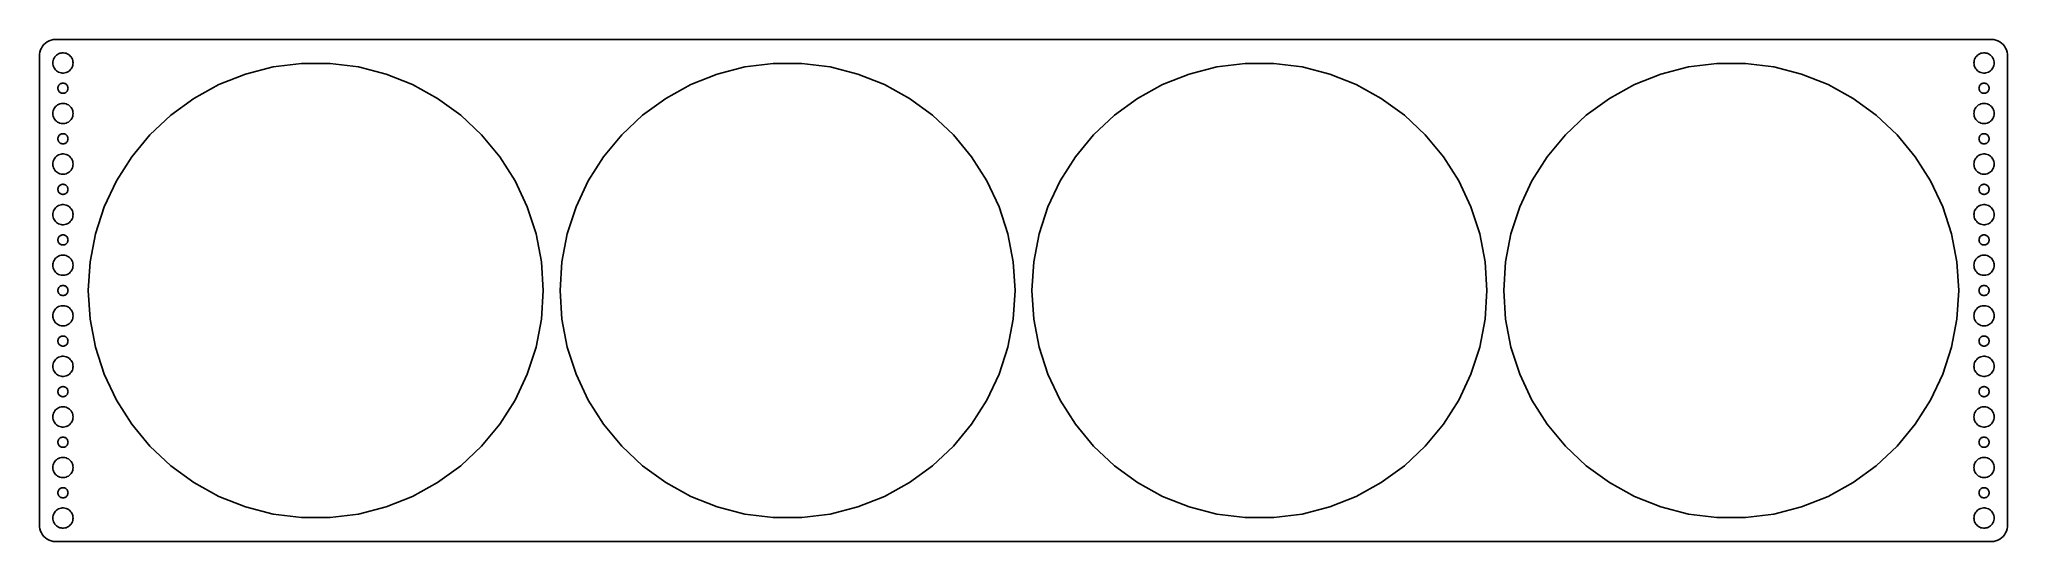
# Model space of a CAD drawing. Header units: metres. Extents: x -292 to 292, y -74 to 74.
import ezdxf

# ---------------------------------------------------------------- set-up
doc = ezdxf.new("R2010")
doc.units = ezdxf.units.M

msp = doc.modelspace()

# ---------------------------------------------------------------- linework, layer by layer
for p, q in [((-291.961, 70.1267), (-292, 69.5)), ((-291.843, 70.7434), (-291.961, 70.1267)), ((-291.649, 71.3406), (-291.843, 70.7434)), ((-291.382, 71.9088), (-291.649, 71.3406)), ((-291.045, 72.4389), (-291.382, 71.9088)), ((-290.645, 72.9227), (-291.045, 72.4389)), ((-290.187, 73.3526), (-290.645, 72.9227)), ((-289.679, 73.7216), (-290.187, 73.3526)), ((-289.129, 74.0241), (-289.679, 73.7216)), ((-288.545, 74.2553), (-289.129, 74.0241)), ((-287.937, 74.4114), (-288.545, 74.2553)), ((-287.314, 74.4901), (-287.937, 74.4114)), ((287.314, 74.4901), (-287.314, 74.4901)), ((-286.607, 70.033), (-286.277, 70.2145)), ((-286.277, 70.2145), (-285.927, 70.3532)), ((-285.927, 70.3532), (-285.562, 70.4469)), ((-285.562, 70.4469), (-285.188, 70.4941)), ((-285.188, 70.4941), (-284.812, 70.4941)), ((-284.812, 70.4941), (-284.438, 70.4469)), ((-284.438, 70.4469), (-284.073, 70.3532)), ((-284.073, 70.3532), (-283.723, 70.2145)), ((-283.723, 70.2145), (-283.393, 70.033)), ((283.393, 70.033), (283.723, 70.2145)), ((283.723, 70.2145), (284.073, 70.3532)), ((284.073, 70.3532), (284.438, 70.4469)), ((284.438, 70.4469), (284.812, 70.4941)), ((284.812, 70.4941), (285.188, 70.4941)), ((285.188, 70.4941), (285.562, 70.4469)), ((285.562, 70.4469), (285.927, 70.3532)), ((285.927, 70.3532), (286.277, 70.2145)), ((286.277, 70.2145), (286.607, 70.033)), ((287.937, 74.4114), (287.314, 74.4901)), ((288.545, 74.2553), (287.937, 74.4114)), ((289.129, 74.0241), (288.545, 74.2553)), ((289.679, 73.7216), (289.129, 74.0241)), ((290.187, 73.3526), (289.679, 73.7216)), ((290.645, 72.9227), (290.187, 73.3526)), ((291.045, 72.4389), (290.645, 72.9227)), ((291.382, 71.9088), (291.045, 72.4389)), ((291.649, 71.3406), (291.382, 71.9088)), ((291.843, 70.7434), (291.649, 71.3406)), ((291.961, 70.1267), (291.843, 70.7434)), ((292, 69.5), (291.961, 70.1267)), ((-292, 69.5), (-292, -69.5)), ((-288, 67.5), (-287.976, 67.876)), ((-287.976, 67.124), (-288, 67.5)), ((-287.976, 67.876), (-287.906, 68.2461)), ((-287.906, 66.7539), (-287.976, 67.124)), ((-287.906, 68.2461), (-287.789, 68.6044)), ((-287.789, 66.3956), (-287.906, 66.7539)), ((-287.789, 68.6044), (-287.629, 68.9453)), ((-287.629, 66.0547), (-287.789, 66.3956)), ((-287.629, 68.9453), (-287.427, 69.2634)), ((-287.427, 65.7366), (-287.629, 66.0547)), ((-287.427, 69.2634), (-287.187, 69.5536)), ((-287.187, 65.4464), (-287.427, 65.7366)), ((-287.187, 69.5536), (-286.912, 69.8115)), ((-286.912, 65.1885), (-287.187, 65.4464)), ((-286.912, 69.8115), (-286.607, 70.033)), ((-286.607, 64.967), (-286.912, 65.1885)), ((-286.277, 64.7855), (-286.607, 64.967)), ((-285.927, 64.6468), (-286.277, 64.7855)), ((-285.562, 64.5531), (-285.927, 64.6468)), ((-285.188, 64.5059), (-285.562, 64.5531)), ((-284.812, 64.5059), (-285.188, 64.5059)), ((-284.438, 64.5531), (-284.812, 64.5059)), ((-284.073, 64.6468), (-284.438, 64.5531)), ((-283.723, 64.7855), (-284.073, 64.6468)), ((-283.393, 64.967), (-283.723, 64.7855)), ((-283.393, 70.033), (-283.088, 69.8115)), ((-283.088, 65.1885), (-283.393, 64.967)), ((-283.088, 69.8115), (-282.813, 69.5536)), ((-282.813, 65.4464), (-283.088, 65.1885)), ((-282.813, 69.5536), (-282.573, 69.2634)), ((-282.573, 65.7366), (-282.813, 65.4464)), ((-282.573, 69.2634), (-282.371, 68.9453)), ((-282.371, 66.0547), (-282.573, 65.7366)), ((-282.371, 68.9453), (-282.211, 68.6044)), ((-282.211, 66.3956), (-282.371, 66.0547)), ((-282.211, 68.6044), (-282.094, 68.2461)), ((-282.094, 66.7539), (-282.211, 66.3956)), ((-282.094, 68.2461), (-282.024, 67.876)), ((-282.024, 67.124), (-282.094, 66.7539)), ((-282.024, 67.876), (-282, 67.5)), ((-282, 67.5), (-282.024, 67.124)), ((-230.859, 64.1963), (-222.648, 66.3044)), ((-222.648, 66.3044), (-214.238, 67.3668)), ((-214.238, 67.3668), (-205.762, 67.3668)), ((-205.762, 67.3668), (-197.352, 66.3044)), ((-197.352, 66.3044), (-189.141, 64.1963)), ((-90.8586, 64.1963), (-82.6482, 66.3044)), ((-82.6482, 66.3044), (-74.2384, 67.3668)), ((-74.2384, 67.3668), (-65.7616, 67.3668)), ((-65.7616, 67.3668), (-57.3518, 66.3044)), ((-57.3518, 66.3044), (-49.1413, 64.1963)), ((49.1413, 64.1963), (57.3518, 66.3044)), ((57.3518, 66.3044), (65.7616, 67.3668)), ((65.7616, 67.3668), (74.2384, 67.3668)), ((74.2384, 67.3668), (82.6482, 66.3044)), ((82.6482, 66.3044), (90.8586, 64.1963)), ((189.141, 64.1963), (197.352, 66.3044)), ((197.352, 66.3044), (205.762, 67.3668)), ((205.762, 67.3668), (214.238, 67.3668)), ((214.238, 67.3668), (222.648, 66.3044)), ((222.648, 66.3044), (230.859, 64.1963)), ((282, 67.5), (282.024, 67.876)), ((282.024, 67.124), (282, 67.5)), ((282.024, 67.876), (282.094, 68.2461)), ((282.094, 66.7539), (282.024, 67.124)), ((282.094, 68.2461), (282.211, 68.6044)), ((282.211, 66.3956), (282.094, 66.7539)), ((282.211, 68.6044), (282.371, 68.9453)), ((282.371, 66.0547), (282.211, 66.3956)), ((282.371, 68.9453), (282.573, 69.2634)), ((282.573, 65.7366), (282.371, 66.0547)), ((282.573, 69.2634), (282.813, 69.5536)), ((282.813, 65.4464), (282.573, 65.7366)), ((282.813, 69.5536), (283.088, 69.8115)), ((283.088, 65.1885), (282.813, 65.4464)), ((283.088, 69.8115), (283.393, 70.033)), ((283.393, 64.967), (283.088, 65.1885)), ((283.723, 64.7855), (283.393, 64.967)), ((284.073, 64.6468), (283.723, 64.7855)), ((284.438, 64.5531), (284.073, 64.6468)), ((284.812, 64.5059), (284.438, 64.5531)), ((285.188, 64.5059), (284.812, 64.5059)), ((285.562, 64.5531), (285.188, 64.5059)), ((285.927, 64.6468), (285.562, 64.5531)), ((286.277, 64.7855), (285.927, 64.6468)), ((286.607, 64.967), (286.277, 64.7855)), ((286.607, 70.033), (286.912, 69.8115)), ((286.912, 65.1885), (286.607, 64.967)), ((286.912, 69.8115), (287.187, 69.5536)), ((287.187, 65.4464), (286.912, 65.1885)), ((287.187, 69.5536), (287.427, 69.2634)), ((287.427, 65.7366), (287.187, 65.4464)), ((287.427, 69.2634), (287.629, 68.9453)), ((287.629, 66.0547), (287.427, 65.7366)), ((287.629, 68.9453), (287.789, 68.6044)), ((287.789, 66.3956), (287.629, 66.0547)), ((287.789, 68.6044), (287.906, 68.2461)), ((287.906, 66.7539), (287.789, 66.3956)), ((287.906, 68.2461), (287.976, 67.876)), ((287.976, 67.124), (287.906, 66.7539)), ((287.976, 67.876), (288, 67.5)), ((288, 67.5), (287.976, 67.124)), ((292, -69.5), (292, 69.5)), ((-286.5, 60), (-286.488, 60.188)), ((-286.488, 59.812), (-286.5, 60)), ((-286.488, 60.188), (-286.453, 60.373)), ((-286.453, 59.627), (-286.488, 59.812)), ((-286.453, 60.373), (-286.395, 60.5522)), ((-286.395, 59.4478), (-286.453, 59.627)), ((-286.395, 60.5522), (-286.314, 60.7226)), ((-286.314, 59.2774), (-286.395, 59.4478)), ((-286.314, 60.7226), (-286.214, 60.8817)), ((-286.214, 59.1183), (-286.314, 59.2774)), ((-286.214, 60.8817), (-286.093, 61.0268)), ((-286.093, 58.9732), (-286.214, 59.1183)), ((-286.093, 61.0268), (-285.956, 61.1558)), ((-285.956, 58.8442), (-286.093, 58.9732)), ((-285.956, 61.1558), (-285.804, 61.2665)), ((-285.804, 58.7335), (-285.956, 58.8442)), ((-285.804, 61.2665), (-285.639, 61.3572)), ((-285.639, 58.6428), (-285.804, 58.7335)), ((-285.639, 61.3572), (-285.464, 61.4266)), ((-285.464, 58.5734), (-285.639, 58.6428)), ((-285.464, 61.4266), (-285.281, 61.4734)), ((-285.281, 58.5266), (-285.464, 58.5734)), ((-285.281, 61.4734), (-285.094, 61.497)), ((-285.094, 58.503), (-285.281, 58.5266)), ((-285.094, 61.497), (-284.906, 61.497)), ((-284.906, 58.503), (-285.094, 58.503)), ((-284.906, 61.497), (-284.719, 61.4734)), ((-284.719, 58.5266), (-284.906, 58.503)), ((-284.719, 61.4734), (-284.536, 61.4266)), ((-284.536, 58.5734), (-284.719, 58.5266)), ((-284.536, 61.4266), (-284.361, 61.3572)), ((-284.361, 58.6428), (-284.536, 58.5734)), ((-284.361, 61.3572), (-284.196, 61.2665)), ((-284.196, 58.7335), (-284.361, 58.6428)), ((-284.196, 61.2665), (-284.044, 61.1558)), ((-284.044, 58.8442), (-284.196, 58.7335)), ((-284.044, 61.1558), (-283.907, 61.0268)), ((-283.907, 58.9732), (-284.044, 58.8442)), ((-283.907, 61.0268), (-283.786, 60.8817)), ((-283.786, 59.1183), (-283.907, 58.9732)), ((-283.786, 60.8817), (-283.686, 60.7226)), ((-283.686, 59.2774), (-283.786, 59.1183)), ((-283.686, 60.7226), (-283.605, 60.5522)), ((-283.605, 59.4478), (-283.686, 59.2774)), ((-283.605, 60.5522), (-283.547, 60.373)), ((-283.547, 59.627), (-283.605, 59.4478)), ((-283.547, 60.373), (-283.512, 60.188)), ((-283.512, 59.812), (-283.547, 59.627)), ((-283.512, 60.188), (-283.5, 60)), ((-283.5, 60), (-283.512, 59.812)), ((-246.168, 56.9921), (-238.74, 61.0758)), ((-238.74, 61.0758), (-230.859, 64.1963)), ((-189.141, 64.1963), (-181.26, 61.0758)), ((-181.26, 61.0758), (-173.832, 56.9921)), ((-106.168, 56.9921), (-98.7401, 61.0758)), ((-98.7401, 61.0758), (-90.8586, 64.1963)), ((-49.1413, 64.1963), (-41.2599, 61.0758)), ((-41.2599, 61.0758), (-33.8317, 56.9921)), ((33.8317, 56.9921), (41.2599, 61.0758)), ((41.2599, 61.0758), (49.1413, 64.1963)), ((90.8586, 64.1963), (98.7401, 61.0758)), ((98.7401, 61.0758), (106.168, 56.9921)), ((173.832, 56.9921), (181.26, 61.0758)), ((181.26, 61.0758), (189.141, 64.1963)), ((230.859, 64.1963), (238.74, 61.0758)), ((238.74, 61.0758), (246.168, 56.9921)), ((283.5, 60), (283.512, 60.188)), ((283.512, 59.812), (283.5, 60)), ((283.512, 60.188), (283.547, 60.373)), ((283.547, 59.627), (283.512, 59.812)), ((283.547, 60.373), (283.605, 60.5522)), ((283.605, 59.4478), (283.547, 59.627)), ((283.605, 60.5522), (283.686, 60.7226)), ((283.686, 59.2774), (283.605, 59.4478)), ((283.686, 60.7226), (283.786, 60.8817)), ((283.786, 59.1183), (283.686, 59.2774)), ((283.786, 60.8817), (283.907, 61.0268)), ((283.907, 58.9732), (283.786, 59.1183)), ((283.907, 61.0268), (284.044, 61.1558)), ((284.044, 58.8442), (283.907, 58.9732)), ((284.044, 61.1558), (284.196, 61.2665)), ((284.196, 58.7335), (284.044, 58.8442)), ((284.196, 61.2665), (284.361, 61.3572)), ((284.361, 58.6428), (284.196, 58.7335)), ((284.361, 61.3572), (284.536, 61.4266)), ((284.536, 58.5734), (284.361, 58.6428)), ((284.536, 61.4266), (284.719, 61.4734)), ((284.719, 58.5266), (284.536, 58.5734)), ((284.719, 61.4734), (284.906, 61.497)), ((284.906, 58.503), (284.719, 58.5266)), ((284.906, 61.497), (285.094, 61.497)), ((285.094, 58.503), (284.906, 58.503)), ((285.094, 61.497), (285.281, 61.4734)), ((285.281, 58.5266), (285.094, 58.503)), ((285.281, 61.4734), (285.464, 61.4266)), ((285.464, 58.5734), (285.281, 58.5266)), ((285.464, 61.4266), (285.639, 61.3572)), ((285.639, 58.6428), (285.464, 58.5734)), ((285.639, 61.3572), (285.804, 61.2665)), ((285.804, 58.7335), (285.639, 58.6428)), ((285.804, 61.2665), (285.956, 61.1558)), ((285.956, 58.8442), (285.804, 58.7335)), ((285.956, 61.1558), (286.093, 61.0268)), ((286.093, 58.9732), (285.956, 58.8442)), ((286.093, 61.0268), (286.214, 60.8817)), ((286.214, 59.1183), (286.093, 58.9732)), ((286.214, 60.8817), (286.314, 60.7226)), ((286.314, 59.2774), (286.214, 59.1183)), ((286.314, 60.7226), (286.395, 60.5522)), ((286.395, 59.4478), (286.314, 59.2774)), ((286.395, 60.5522), (286.453, 60.373)), ((286.453, 59.627), (286.395, 59.4478)), ((286.453, 60.373), (286.488, 60.188)), ((286.488, 59.812), (286.453, 59.627)), ((286.488, 60.188), (286.5, 60)), ((286.5, 60), (286.488, 59.812)), ((-288, 52.5), (-287.976, 52.876)), ((-287.976, 52.876), (-287.906, 53.2461)), ((-287.906, 53.2461), (-287.789, 53.6044)), ((-287.789, 53.6044), (-287.629, 53.9453)), ((-287.629, 53.9453), (-287.427, 54.2634)), ((-287.427, 54.2634), (-287.187, 54.5536)), ((-287.187, 54.5536), (-286.912, 54.8115)), ((-286.912, 54.8115), (-286.607, 55.033)), ((-286.607, 55.033), (-286.277, 55.2145)), ((-286.277, 55.2145), (-285.927, 55.3532)), ((-285.927, 55.3532), (-285.562, 55.4469)), ((-285.562, 55.4469), (-285.188, 55.4941)), ((-285.188, 55.4941), (-284.812, 55.4941)), ((-284.812, 55.4941), (-284.438, 55.4469)), ((-284.438, 55.4469), (-284.073, 55.3532)), ((-284.073, 55.3532), (-283.723, 55.2145)), ((-283.723, 55.2145), (-283.393, 55.033)), ((-283.393, 55.033), (-283.088, 54.8115)), ((-283.088, 54.8115), (-282.813, 54.5536)), ((-282.813, 54.5536), (-282.573, 54.2634)), ((-282.573, 54.2634), (-282.371, 53.9453)), ((-282.371, 53.9453), (-282.211, 53.6044)), ((-282.211, 53.6044), (-282.094, 53.2461)), ((-282.094, 53.2461), (-282.024, 52.876)), ((-282.024, 52.876), (-282, 52.5)), ((-253.026, 52.0096), (-246.168, 56.9921)), ((-173.832, 56.9921), (-166.974, 52.0096)), ((-113.026, 52.0096), (-106.168, 56.9921)), ((-33.8317, 56.9921), (-26.9739, 52.0096)), ((26.9739, 52.0096), (33.8317, 56.9921)), ((106.168, 56.9921), (113.026, 52.0096)), ((166.974, 52.0096), (173.832, 56.9921)), ((246.168, 56.9921), (253.026, 52.0096)), ((282, 52.5), (282.024, 52.876)), ((282.024, 52.876), (282.094, 53.2461)), ((282.094, 53.2461), (282.211, 53.6044)), ((282.211, 53.6044), (282.371, 53.9453)), ((282.371, 53.9453), (282.573, 54.2634)), ((282.573, 54.2634), (282.813, 54.5536)), ((282.813, 54.5536), (283.088, 54.8115)), ((283.088, 54.8115), (283.393, 55.033)), ((283.393, 55.033), (283.723, 55.2145)), ((283.723, 55.2145), (284.073, 55.3532)), ((284.073, 55.3532), (284.438, 55.4469)), ((284.438, 55.4469), (284.812, 55.4941)), ((284.812, 55.4941), (285.188, 55.4941)), ((285.188, 55.4941), (285.562, 55.4469)), ((285.562, 55.4469), (285.927, 55.3532)), ((285.927, 55.3532), (286.277, 55.2145)), ((286.277, 55.2145), (286.607, 55.033)), ((286.607, 55.033), (286.912, 54.8115)), ((286.912, 54.8115), (287.187, 54.5536)), ((287.187, 54.5536), (287.427, 54.2634)), ((287.427, 54.2634), (287.629, 53.9453)), ((287.629, 53.9453), (287.789, 53.6044)), ((287.789, 53.6044), (287.906, 53.2461)), ((287.906, 53.2461), (287.976, 52.876)), ((287.976, 52.876), (288, 52.5)), ((-287.976, 52.124), (-288, 52.5)), ((-287.906, 51.7539), (-287.976, 52.124)), ((-287.789, 51.3956), (-287.906, 51.7539)), ((-287.629, 51.0547), (-287.789, 51.3956)), ((-287.427, 50.7366), (-287.629, 51.0547)), ((-287.187, 50.4464), (-287.427, 50.7366)), ((-286.912, 50.1885), (-287.187, 50.4464)), ((-286.607, 49.967), (-286.912, 50.1885)), ((-286.277, 49.7855), (-286.607, 49.967)), ((-285.927, 49.6468), (-286.277, 49.7855)), ((-285.562, 49.5531), (-285.927, 49.6468)), ((-285.188, 49.5059), (-285.562, 49.5531)), ((-284.812, 49.5059), (-285.188, 49.5059)), ((-284.438, 49.5531), (-284.812, 49.5059)), ((-284.073, 49.6468), (-284.438, 49.5531)), ((-283.723, 49.7855), (-284.073, 49.6468)), ((-283.393, 49.967), (-283.723, 49.7855)), ((-283.088, 50.1885), (-283.393, 49.967)), ((-282.813, 50.4464), (-283.088, 50.1885)), ((-282.573, 50.7366), (-282.813, 50.4464)), ((-282.371, 51.0547), (-282.573, 50.7366)), ((-282.211, 51.3956), (-282.371, 51.0547)), ((-282.094, 51.7539), (-282.211, 51.3956)), ((-282.024, 52.124), (-282.094, 51.7539)), ((-282, 52.5), (-282.024, 52.124)), ((-259.205, 46.2069), (-253.026, 52.0096)), ((-166.974, 52.0096), (-160.795, 46.2069)), ((-119.205, 46.2069), (-113.026, 52.0096)), ((-26.9739, 52.0096), (-20.7946, 46.2069)), ((20.7946, 46.2069), (26.9739, 52.0096)), ((113.026, 52.0096), (119.205, 46.2069)), ((160.795, 46.2069), (166.974, 52.0096)), ((253.026, 52.0096), (259.205, 46.2069)), ((282.024, 52.124), (282, 52.5)), ((282.094, 51.7539), (282.024, 52.124)), ((282.211, 51.3956), (282.094, 51.7539)), ((282.371, 51.0547), (282.211, 51.3956)), ((282.573, 50.7366), (282.371, 51.0547)), ((282.813, 50.4464), (282.573, 50.7366)), ((283.088, 50.1885), (282.813, 50.4464)), ((283.393, 49.967), (283.088, 50.1885)), ((283.723, 49.7855), (283.393, 49.967)), ((284.073, 49.6468), (283.723, 49.7855)), ((284.438, 49.5531), (284.073, 49.6468)), ((284.812, 49.5059), (284.438, 49.5531)), ((285.188, 49.5059), (284.812, 49.5059)), ((285.562, 49.5531), (285.188, 49.5059)), ((285.927, 49.6468), (285.562, 49.5531)), ((286.277, 49.7855), (285.927, 49.6468)), ((286.607, 49.967), (286.277, 49.7855)), ((286.912, 50.1885), (286.607, 49.967)), ((287.187, 50.4464), (286.912, 50.1885)), ((287.427, 50.7366), (287.187, 50.4464)), ((287.629, 51.0547), (287.427, 50.7366)), ((287.789, 51.3956), (287.629, 51.0547)), ((287.906, 51.7539), (287.789, 51.3956)), ((287.976, 52.124), (287.906, 51.7539)), ((288, 52.5), (287.976, 52.124)), ((-286.5, 45), (-286.488, 45.188)), ((-286.488, 44.812), (-286.5, 45)), ((-286.488, 45.188), (-286.453, 45.373)), ((-286.453, 44.627), (-286.488, 44.812)), ((-286.453, 45.373), (-286.395, 45.5522)), ((-286.395, 44.4478), (-286.453, 44.627)), ((-286.395, 45.5522), (-286.314, 45.7226)), ((-286.314, 44.2774), (-286.395, 44.4478)), ((-286.314, 45.7226), (-286.214, 45.8817)), ((-286.214, 44.1183), (-286.314, 44.2774)), ((-286.214, 45.8817), (-286.093, 46.0268)), ((-286.093, 43.9732), (-286.214, 44.1183)), ((-286.093, 46.0268), (-285.956, 46.1558)), ((-285.956, 43.8442), (-286.093, 43.9732)), ((-285.956, 46.1558), (-285.804, 46.2665)), ((-285.804, 43.7335), (-285.956, 43.8442)), ((-285.804, 46.2665), (-285.639, 46.3572)), ((-285.639, 43.6428), (-285.804, 43.7335)), ((-285.639, 46.3572), (-285.464, 46.4266)), ((-285.464, 43.5734), (-285.639, 43.6428)), ((-285.464, 46.4266), (-285.281, 46.4734)), ((-285.281, 43.5266), (-285.464, 43.5734)), ((-285.281, 46.4734), (-285.094, 46.497)), ((-285.094, 43.503), (-285.281, 43.5266)), ((-285.094, 46.497), (-284.906, 46.497)), ((-284.906, 43.503), (-285.094, 43.503)), ((-284.906, 46.497), (-284.719, 46.4734)), ((-284.719, 43.5266), (-284.906, 43.503)), ((-284.719, 46.4734), (-284.536, 46.4266)), ((-284.536, 43.5734), (-284.719, 43.5266)), ((-284.536, 46.4266), (-284.361, 46.3572)), ((-284.361, 43.6428), (-284.536, 43.5734)), ((-284.361, 46.3572), (-284.196, 46.2665)), ((-284.196, 43.7335), (-284.361, 43.6428)), ((-284.196, 46.2665), (-284.044, 46.1558)), ((-284.044, 43.8442), (-284.196, 43.7335)), ((-284.044, 46.1558), (-283.907, 46.0268)), ((-283.907, 43.9732), (-284.044, 43.8442)), ((-283.907, 46.0268), (-283.786, 45.8817)), ((-283.786, 44.1183), (-283.907, 43.9732)), ((-283.786, 45.8817), (-283.686, 45.7226)), ((-283.686, 44.2774), (-283.786, 44.1183)), ((-283.686, 45.7226), (-283.605, 45.5522)), ((-283.605, 44.4478), (-283.686, 44.2774)), ((-283.605, 45.5522), (-283.547, 45.373)), ((-283.547, 44.627), (-283.605, 44.4478)), ((-283.547, 45.373), (-283.512, 45.188)), ((-283.512, 44.812), (-283.547, 44.627)), ((-283.512, 45.188), (-283.5, 45)), ((-283.5, 45), (-283.512, 44.812)), ((-264.609, 39.6755), (-259.205, 46.2069)), ((-160.795, 46.2069), (-155.391, 39.6755)), ((-124.609, 39.6755), (-119.205, 46.2069)), ((-20.7946, 46.2069), (-15.3913, 39.6755)), ((15.3913, 39.6755), (20.7946, 46.2069)), ((119.205, 46.2069), (124.609, 39.6755)), ((155.391, 39.6755), (160.795, 46.2069)), ((259.205, 46.2069), (264.609, 39.6755)), ((283.5, 45), (283.512, 45.188)), ((283.512, 44.812), (283.5, 45)), ((283.512, 45.188), (283.547, 45.373)), ((283.547, 44.627), (283.512, 44.812)), ((283.547, 45.373), (283.605, 45.5522)), ((283.605, 44.4478), (283.547, 44.627)), ((283.605, 45.5522), (283.686, 45.7226)), ((283.686, 44.2774), (283.605, 44.4478)), ((283.686, 45.7226), (283.786, 45.8817)), ((283.786, 44.1183), (283.686, 44.2774)), ((283.786, 45.8817), (283.907, 46.0268)), ((283.907, 43.9732), (283.786, 44.1183)), ((283.907, 46.0268), (284.044, 46.1558)), ((284.044, 43.8442), (283.907, 43.9732)), ((284.044, 46.1558), (284.196, 46.2665)), ((284.196, 43.7335), (284.044, 43.8442)), ((284.196, 46.2665), (284.361, 46.3572)), ((284.361, 43.6428), (284.196, 43.7335)), ((284.361, 46.3572), (284.536, 46.4266)), ((284.536, 43.5734), (284.361, 43.6428)), ((284.536, 46.4266), (284.719, 46.4734)), ((284.719, 43.5266), (284.536, 43.5734)), ((284.719, 46.4734), (284.906, 46.497)), ((284.906, 43.503), (284.719, 43.5266)), ((284.906, 46.497), (285.094, 46.497)), ((285.094, 43.503), (284.906, 43.503)), ((285.094, 46.497), (285.281, 46.4734)), ((285.281, 43.5266), (285.094, 43.503)), ((285.281, 46.4734), (285.464, 46.4266)), ((285.464, 43.5734), (285.281, 43.5266)), ((285.464, 46.4266), (285.639, 46.3572)), ((285.639, 43.6428), (285.464, 43.5734)), ((285.639, 46.3572), (285.804, 46.2665)), ((285.804, 43.7335), (285.639, 43.6428)), ((285.804, 46.2665), (285.956, 46.1558)), ((285.956, 43.8442), (285.804, 43.7335)), ((285.956, 46.1558), (286.093, 46.0268)), ((286.093, 43.9732), (285.956, 43.8442)), ((286.093, 46.0268), (286.214, 45.8817)), ((286.214, 44.1183), (286.093, 43.9732)), ((286.214, 45.8817), (286.314, 45.7226)), ((286.314, 44.2774), (286.214, 44.1183)), ((286.314, 45.7226), (286.395, 45.5522)), ((286.395, 44.4478), (286.314, 44.2774)), ((286.395, 45.5522), (286.453, 45.373)), ((286.453, 44.627), (286.395, 44.4478)), ((286.453, 45.373), (286.488, 45.188)), ((286.488, 44.812), (286.453, 44.627)), ((286.488, 45.188), (286.5, 45)), ((286.5, 45), (286.488, 44.812)), ((-288, 37.5), (-287.976, 37.876)), ((-287.976, 37.124), (-288, 37.5)), ((-287.976, 37.876), (-287.906, 38.2461)), ((-287.906, 36.7539), (-287.976, 37.124)), ((-287.906, 38.2461), (-287.789, 38.6044)), ((-287.789, 36.3956), (-287.906, 36.7539)), ((-287.789, 38.6044), (-287.629, 38.9453)), ((-287.629, 36.0547), (-287.789, 36.3956)), ((-287.629, 38.9453), (-287.427, 39.2634)), ((-287.427, 35.7366), (-287.629, 36.0547)), ((-287.427, 39.2634), (-287.187, 39.5536)), ((-287.187, 35.4464), (-287.427, 35.7366)), ((-287.187, 39.5536), (-286.912, 39.8115)), ((-286.912, 35.1885), (-287.187, 35.4464)), ((-286.912, 39.8115), (-286.607, 40.033)), ((-286.607, 34.967), (-286.912, 35.1885)), ((-286.607, 40.033), (-286.277, 40.2145)), ((-286.277, 40.2145), (-285.927, 40.3532)), ((-285.927, 40.3532), (-285.562, 40.4469)), ((-285.562, 40.4469), (-285.188, 40.4941)), ((-285.188, 40.4941), (-284.812, 40.4941)), ((-284.812, 40.4941), (-284.438, 40.4469)), ((-284.438, 40.4469), (-284.073, 40.3532)), ((-284.073, 40.3532), (-283.723, 40.2145)), ((-283.723, 40.2145), (-283.393, 40.033)), ((-283.393, 40.033), (-283.088, 39.8115)), ((-283.088, 35.1885), (-283.393, 34.967)), ((-283.088, 39.8115), (-282.813, 39.5536)), ((-282.813, 35.4464), (-283.088, 35.1885)), ((-282.813, 39.5536), (-282.573, 39.2634)), ((-282.573, 35.7366), (-282.813, 35.4464)), ((-282.573, 39.2634), (-282.371, 38.9453)), ((-282.371, 36.0547), (-282.573, 35.7366)), ((-282.371, 38.9453), (-282.211, 38.6044)), ((-282.211, 36.3956), (-282.371, 36.0547)), ((-282.211, 38.6044), (-282.094, 38.2461)), ((-282.094, 36.7539), (-282.211, 36.3956)), ((-282.094, 38.2461), (-282.024, 37.876)), ((-282.024, 37.124), (-282.094, 36.7539)), ((-282.024, 37.876), (-282, 37.5)), ((-282, 37.5), (-282.024, 37.124)), ((-269.151, 32.5184), (-264.609, 39.6755)), ((-155.391, 39.6755), (-150.849, 32.5184)), ((-129.151, 32.5184), (-124.609, 39.6755)), ((-15.3913, 39.6755), (-10.8493, 32.5184)), ((10.8493, 32.5184), (15.3913, 39.6755)), ((124.609, 39.6755), (129.151, 32.5184)), ((150.849, 32.5184), (155.391, 39.6755)), ((264.609, 39.6755), (269.151, 32.5184)), ((282, 37.5), (282.024, 37.876)), ((282.024, 37.124), (282, 37.5)), ((282.024, 37.876), (282.094, 38.2461)), ((282.094, 36.7539), (282.024, 37.124)), ((282.094, 38.2461), (282.211, 38.6044)), ((282.211, 36.3956), (282.094, 36.7539)), ((282.211, 38.6044), (282.371, 38.9453)), ((282.371, 36.0547), (282.211, 36.3956)), ((282.371, 38.9453), (282.573, 39.2634)), ((282.573, 35.7366), (282.371, 36.0547)), ((282.573, 39.2634), (282.813, 39.5536)), ((282.813, 35.4464), (282.573, 35.7366)), ((282.813, 39.5536), (283.088, 39.8115)), ((283.088, 35.1885), (282.813, 35.4464)), ((283.088, 39.8115), (283.393, 40.033)), ((283.393, 34.967), (283.088, 35.1885)), ((283.393, 40.033), (283.723, 40.2145)), ((283.723, 40.2145), (284.073, 40.3532)), ((284.073, 40.3532), (284.438, 40.4469)), ((284.438, 40.4469), (284.812, 40.4941)), ((284.812, 40.4941), (285.188, 40.4941)), ((285.188, 40.4941), (285.562, 40.4469)), ((285.562, 40.4469), (285.927, 40.3532)), ((285.927, 40.3532), (286.277, 40.2145)), ((286.277, 40.2145), (286.607, 40.033)), ((286.607, 40.033), (286.912, 39.8115)), ((286.912, 35.1885), (286.607, 34.967)), ((286.912, 39.8115), (287.187, 39.5536)), ((287.187, 35.4464), (286.912, 35.1885)), ((287.187, 39.5536), (287.427, 39.2634)), ((287.427, 35.7366), (287.187, 35.4464)), ((287.427, 39.2634), (287.629, 38.9453)), ((287.629, 36.0547), (287.427, 35.7366)), ((287.629, 38.9453), (287.789, 38.6044)), ((287.789, 36.3956), (287.629, 36.0547)), ((287.789, 38.6044), (287.906, 38.2461)), ((287.906, 36.7539), (287.789, 36.3956)), ((287.906, 38.2461), (287.976, 37.876)), ((287.976, 37.124), (287.906, 36.7539)), ((287.976, 37.876), (288, 37.5)), ((288, 37.5), (287.976, 37.124)), ((-286.277, 34.7855), (-286.607, 34.967)), ((-286.5, 30), (-286.488, 30.188)), ((-286.488, 29.812), (-286.5, 30)), ((-286.488, 30.188), (-286.453, 30.373)), ((-286.453, 29.627), (-286.488, 29.812)), ((-286.453, 30.373), (-286.395, 30.5522)), ((-286.395, 29.4478), (-286.453, 29.627)), ((-286.395, 30.5522), (-286.314, 30.7226)), ((-286.314, 29.2774), (-286.395, 29.4478)), ((-286.314, 30.7226), (-286.214, 30.8817)), ((-286.214, 29.1183), (-286.314, 29.2774)), ((-285.927, 34.6468), (-286.277, 34.7855)), ((-286.214, 30.8817), (-286.093, 31.0268)), ((-286.093, 31.0268), (-285.956, 31.1558)), ((-285.956, 31.1558), (-285.804, 31.2665)), ((-285.562, 34.5531), (-285.927, 34.6468)), ((-285.804, 31.2665), (-285.639, 31.3572)), ((-285.639, 31.3572), (-285.464, 31.4266)), ((-285.188, 34.5059), (-285.562, 34.5531)), ((-285.464, 31.4266), (-285.281, 31.4734)), ((-285.281, 31.4734), (-285.094, 31.497)), ((-284.812, 34.5059), (-285.188, 34.5059)), ((-285.094, 31.497), (-284.906, 31.497)), ((-284.906, 31.497), (-284.719, 31.4734)), ((-284.438, 34.5531), (-284.812, 34.5059)), ((-284.719, 31.4734), (-284.536, 31.4266)), ((-284.536, 31.4266), (-284.361, 31.3572)), ((-284.073, 34.6468), (-284.438, 34.5531)), ((-284.361, 31.3572), (-284.196, 31.2665)), ((-284.196, 31.2665), (-284.044, 31.1558)), ((-283.723, 34.7855), (-284.073, 34.6468)), ((-284.044, 31.1558), (-283.907, 31.0268)), ((-283.907, 31.0268), (-283.786, 30.8817)), ((-283.786, 30.8817), (-283.686, 30.7226)), ((-283.686, 29.2774), (-283.786, 29.1183)), ((-283.393, 34.967), (-283.723, 34.7855)), ((-283.686, 30.7226), (-283.605, 30.5522)), ((-283.605, 29.4478), (-283.686, 29.2774)), ((-283.605, 30.5522), (-283.547, 30.373)), ((-283.547, 29.627), (-283.605, 29.4478)), ((-283.547, 30.373), (-283.512, 30.188)), ((-283.512, 29.812), (-283.547, 29.627)), ((-283.512, 30.188), (-283.5, 30)), ((-283.5, 30), (-283.512, 29.812)), ((-272.76, 24.8484), (-269.151, 32.5184)), ((-150.849, 32.5184), (-147.24, 24.8484)), ((-132.76, 24.8484), (-129.151, 32.5184)), ((-10.8493, 32.5184), (-7.24008, 24.8484)), ((7.24008, 24.8484), (10.8493, 32.5184)), ((129.151, 32.5184), (132.76, 24.8484)), ((147.24, 24.8484), (150.849, 32.5184)), ((269.151, 32.5184), (272.76, 24.8484)), ((283.723, 34.7855), (283.393, 34.967)), ((283.5, 30), (283.512, 30.188)), ((283.512, 29.812), (283.5, 30)), ((283.512, 30.188), (283.547, 30.373)), ((283.547, 29.627), (283.512, 29.812)), ((283.547, 30.373), (283.605, 30.5522)), ((283.605, 29.4478), (283.547, 29.627)), ((283.605, 30.5522), (283.686, 30.7226)), ((283.686, 29.2774), (283.605, 29.4478)), ((283.686, 30.7226), (283.786, 30.8817)), ((283.786, 29.1183), (283.686, 29.2774)), ((284.073, 34.6468), (283.723, 34.7855)), ((283.786, 30.8817), (283.907, 31.0268)), ((283.907, 31.0268), (284.044, 31.1558)), ((284.044, 31.1558), (284.196, 31.2665)), ((284.438, 34.5531), (284.073, 34.6468)), ((284.196, 31.2665), (284.361, 31.3572)), ((284.361, 31.3572), (284.536, 31.4266)), ((284.812, 34.5059), (284.438, 34.5531)), ((284.536, 31.4266), (284.719, 31.4734)), ((284.719, 31.4734), (284.906, 31.497)), ((285.188, 34.5059), (284.812, 34.5059)), ((284.906, 31.497), (285.094, 31.497)), ((285.094, 31.497), (285.281, 31.4734)), ((285.562, 34.5531), (285.188, 34.5059)), ((285.281, 31.4734), (285.464, 31.4266)), ((285.464, 31.4266), (285.639, 31.3572)), ((285.927, 34.6468), (285.562, 34.5531)), ((285.639, 31.3572), (285.804, 31.2665)), ((285.804, 31.2665), (285.956, 31.1558)), ((286.277, 34.7855), (285.927, 34.6468)), ((285.956, 31.1558), (286.093, 31.0268)), ((286.093, 31.0268), (286.214, 30.8817)), ((286.214, 30.8817), (286.314, 30.7226)), ((286.314, 29.2774), (286.214, 29.1183)), ((286.607, 34.967), (286.277, 34.7855)), ((286.314, 30.7226), (286.395, 30.5522)), ((286.395, 29.4478), (286.314, 29.2774)), ((286.395, 30.5522), (286.453, 30.373)), ((286.453, 29.627), (286.395, 29.4478)), ((286.453, 30.373), (286.488, 30.188)), ((286.488, 29.812), (286.453, 29.627)), ((286.488, 30.188), (286.5, 30)), ((286.5, 30), (286.488, 29.812)), ((-287.906, 23.2461), (-287.789, 23.6044)), ((-287.789, 23.6044), (-287.629, 23.9453)), ((-287.629, 23.9453), (-287.427, 24.2634)), ((-287.427, 24.2634), (-287.187, 24.5536)), ((-287.187, 24.5536), (-286.912, 24.8115)), ((-286.912, 24.8115), (-286.607, 25.033)), ((-286.607, 25.033), (-286.277, 25.2145)), ((-286.277, 25.2145), (-285.927, 25.3532)), ((-286.093, 28.9732), (-286.214, 29.1183)), ((-285.956, 28.8442), (-286.093, 28.9732)), ((-285.804, 28.7335), (-285.956, 28.8442)), ((-285.927, 25.3532), (-285.562, 25.4469)), ((-285.639, 28.6427), (-285.804, 28.7335)), ((-285.464, 28.5734), (-285.639, 28.6427)), ((-285.562, 25.4469), (-285.188, 25.4941)), ((-285.281, 28.5266), (-285.464, 28.5734)), ((-285.094, 28.503), (-285.281, 28.5266)), ((-285.188, 25.4941), (-284.812, 25.4941)), ((-284.906, 28.503), (-285.094, 28.503)), ((-284.719, 28.5266), (-284.906, 28.503)), ((-284.812, 25.4941), (-284.438, 25.4469)), ((-284.536, 28.5734), (-284.719, 28.5266)), ((-284.361, 28.6427), (-284.536, 28.5734)), ((-284.438, 25.4469), (-284.073, 25.3532)), ((-284.196, 28.7335), (-284.361, 28.6427)), ((-284.044, 28.8442), (-284.196, 28.7335)), ((-284.073, 25.3532), (-283.723, 25.2145)), ((-283.907, 28.9732), (-284.044, 28.8442)), ((-283.786, 29.1183), (-283.907, 28.9732)), ((-283.723, 25.2145), (-283.393, 25.033)), ((-283.393, 25.033), (-283.088, 24.8115)), ((-283.088, 24.8115), (-282.813, 24.5536)), ((-282.813, 24.5536), (-282.573, 24.2634)), ((-282.573, 24.2634), (-282.371, 23.9453)), ((-282.371, 23.9453), (-282.211, 23.6044)), ((-282.211, 23.6044), (-282.094, 23.2461)), ((-275.379, 16.7866), (-272.76, 24.8484)), ((-147.24, 24.8484), (-144.621, 16.7866)), ((-135.379, 16.7866), (-132.76, 24.8484)), ((-7.24008, 24.8484), (-4.62064, 16.7866)), ((4.62064, 16.7866), (7.24008, 24.8484)), ((132.76, 24.8484), (135.379, 16.7866)), ((144.621, 16.7866), (147.24, 24.8484)), ((272.76, 24.8484), (275.379, 16.7866)), ((282.094, 23.2461), (282.211, 23.6044)), ((282.211, 23.6044), (282.371, 23.9453)), ((282.371, 23.9453), (282.573, 24.2634)), ((282.573, 24.2634), (282.813, 24.5536)), ((282.813, 24.5536), (283.088, 24.8115)), ((283.088, 24.8115), (283.393, 25.033)), ((283.393, 25.033), (283.723, 25.2145)), ((283.723, 25.2145), (284.073, 25.3532)), ((283.907, 28.9732), (283.786, 29.1183)), ((284.044, 28.8442), (283.907, 28.9732)), ((284.196, 28.7335), (284.044, 28.8442)), ((284.073, 25.3532), (284.438, 25.4469)), ((284.361, 28.6427), (284.196, 28.7335)), ((284.536, 28.5734), (284.361, 28.6427)), ((284.438, 25.4469), (284.812, 25.4941)), ((284.719, 28.5266), (284.536, 28.5734)), ((284.906, 28.503), (284.719, 28.5266)), ((284.812, 25.4941), (285.188, 25.4941)), ((285.094, 28.503), (284.906, 28.503)), ((285.281, 28.5266), (285.094, 28.503)), ((285.188, 25.4941), (285.562, 25.4469)), ((285.464, 28.5734), (285.281, 28.5266)), ((285.639, 28.6427), (285.464, 28.5734)), ((285.562, 25.4469), (285.927, 25.3532)), ((285.804, 28.7335), (285.639, 28.6427)), ((285.956, 28.8442), (285.804, 28.7335)), ((285.927, 25.3532), (286.277, 25.2145)), ((286.093, 28.9732), (285.956, 28.8442)), ((286.214, 29.1183), (286.093, 28.9732)), ((286.277, 25.2145), (286.607, 25.033)), ((286.607, 25.033), (286.912, 24.8115)), ((286.912, 24.8115), (287.187, 24.5536)), ((287.187, 24.5536), (287.427, 24.2634)), ((287.427, 24.2634), (287.629, 23.9453)), ((287.629, 23.9453), (287.789, 23.6044)), ((287.789, 23.6044), (287.906, 23.2461)), ((-288, 22.5), (-287.976, 22.876)), ((-287.976, 22.124), (-288, 22.5)), ((-287.976, 22.876), (-287.906, 23.2461)), ((-287.906, 21.7539), (-287.976, 22.124)), ((-287.789, 21.3956), (-287.906, 21.7539)), ((-287.629, 21.0547), (-287.789, 21.3956)), ((-287.427, 20.7366), (-287.629, 21.0547)), ((-287.187, 20.4464), (-287.427, 20.7366)), ((-286.912, 20.1884), (-287.187, 20.4464)), ((-286.607, 19.967), (-286.912, 20.1884)), ((-286.277, 19.7855), (-286.607, 19.967)), ((-285.927, 19.6468), (-286.277, 19.7855)), ((-285.562, 19.5531), (-285.927, 19.6468)), ((-285.188, 19.5059), (-285.562, 19.5531)), ((-284.812, 19.5059), (-285.188, 19.5059)), ((-284.438, 19.5531), (-284.812, 19.5059)), ((-284.073, 19.6468), (-284.438, 19.5531)), ((-283.723, 19.7855), (-284.073, 19.6468)), ((-283.393, 19.967), (-283.723, 19.7855)), ((-283.088, 20.1884), (-283.393, 19.967)), ((-282.813, 20.4464), (-283.088, 20.1884)), ((-282.573, 20.7366), (-282.813, 20.4464)), ((-282.371, 21.0547), (-282.573, 20.7366)), ((-282.211, 21.3956), (-282.371, 21.0547)), ((-282.094, 21.7539), (-282.211, 21.3956)), ((-282.094, 23.2461), (-282.024, 22.876)), ((-282.024, 22.124), (-282.094, 21.7539)), ((-282.024, 22.876), (-282, 22.5)), ((-282, 22.5), (-282.024, 22.124)), ((282, 22.5), (282.024, 22.876)), ((282.024, 22.124), (282, 22.5)), ((282.024, 22.876), (282.094, 23.2461)), ((282.094, 21.7539), (282.024, 22.124)), ((282.211, 21.3956), (282.094, 21.7539)), ((282.371, 21.0547), (282.211, 21.3956)), ((282.573, 20.7366), (282.371, 21.0547)), ((282.813, 20.4464), (282.573, 20.7366)), ((283.088, 20.1884), (282.813, 20.4464)), ((283.393, 19.967), (283.088, 20.1884)), ((283.723, 19.7855), (283.393, 19.967)), ((284.073, 19.6468), (283.723, 19.7855)), ((284.438, 19.5531), (284.073, 19.6468)), ((284.812, 19.5059), (284.438, 19.5531)), ((285.188, 19.5059), (284.812, 19.5059)), ((285.562, 19.5531), (285.188, 19.5059)), ((285.927, 19.6468), (285.562, 19.5531)), ((286.277, 19.7855), (285.927, 19.6468)), ((286.607, 19.967), (286.277, 19.7855)), ((286.912, 20.1884), (286.607, 19.967)), ((287.187, 20.4464), (286.912, 20.1884)), ((287.427, 20.7366), (287.187, 20.4464)), ((287.629, 21.0547), (287.427, 20.7366)), ((287.789, 21.3956), (287.629, 21.0547)), ((287.906, 21.7539), (287.789, 21.3956)), ((287.906, 23.2461), (287.976, 22.876)), ((287.976, 22.124), (287.906, 21.7539)), ((287.976, 22.876), (288, 22.5)), ((288, 22.5), (287.976, 22.124)), ((-286.5, 15), (-286.488, 15.188)), ((-286.488, 14.812), (-286.5, 15)), ((-286.488, 15.188), (-286.453, 15.373)), ((-286.453, 14.627), (-286.488, 14.812)), ((-286.453, 15.373), (-286.395, 15.5522)), ((-286.395, 14.4478), (-286.453, 14.627)), ((-286.395, 15.5522), (-286.314, 15.7226)), ((-286.314, 14.2774), (-286.395, 14.4478)), ((-286.314, 15.7226), (-286.214, 15.8817)), ((-286.214, 14.1183), (-286.314, 14.2774)), ((-286.214, 15.8817), (-286.093, 16.0268)), ((-286.093, 13.9732), (-286.214, 14.1183)), ((-286.093, 16.0268), (-285.956, 16.1558)), ((-285.956, 13.8442), (-286.093, 13.9732)), ((-285.956, 16.1558), (-285.804, 16.2665)), ((-285.804, 13.7335), (-285.956, 13.8442)), ((-285.804, 16.2665), (-285.639, 16.3572)), ((-285.639, 13.6427), (-285.804, 13.7335)), ((-285.639, 16.3572), (-285.464, 16.4266)), ((-285.464, 13.5734), (-285.639, 13.6427)), ((-285.464, 16.4266), (-285.281, 16.4734)), ((-285.281, 13.5266), (-285.464, 13.5734)), ((-285.281, 16.4734), (-285.094, 16.497)), ((-285.094, 13.5029), (-285.281, 13.5266)), ((-285.094, 16.497), (-284.906, 16.497)), ((-284.906, 13.5029), (-285.094, 13.5029)), ((-284.906, 16.497), (-284.719, 16.4734)), ((-284.719, 13.5266), (-284.906, 13.5029)), ((-284.719, 16.4734), (-284.536, 16.4266)), ((-284.536, 13.5734), (-284.719, 13.5266)), ((-284.536, 16.4266), (-284.361, 16.3572)), ((-284.361, 13.6427), (-284.536, 13.5734)), ((-284.361, 16.3572), (-284.196, 16.2665)), ((-284.196, 13.7335), (-284.361, 13.6427)), ((-284.196, 16.2665), (-284.044, 16.1558)), ((-284.044, 13.8442), (-284.196, 13.7335)), ((-284.044, 16.1558), (-283.907, 16.0268)), ((-283.907, 13.9732), (-284.044, 13.8442)), ((-283.907, 16.0268), (-283.786, 15.8817)), ((-283.786, 14.1183), (-283.907, 13.9732)), ((-283.786, 15.8817), (-283.686, 15.7226)), ((-283.686, 14.2774), (-283.786, 14.1183)), ((-283.686, 15.7226), (-283.605, 15.5522)), ((-283.605, 14.4478), (-283.686, 14.2774)), ((-283.605, 15.5522), (-283.547, 15.373)), ((-283.547, 14.627), (-283.605, 14.4478)), ((-283.547, 15.373), (-283.512, 15.188)), ((-283.512, 14.812), (-283.547, 14.627)), ((-283.512, 15.188), (-283.5, 15)), ((-283.5, 15), (-283.512, 14.812)), ((-276.968, 8.45999), (-275.379, 16.7866)), ((-144.621, 16.7866), (-143.032, 8.45999)), ((-136.968, 8.45999), (-135.379, 16.7866)), ((-4.62064, 16.7866), (-3.03226, 8.45999)), ((3.03226, 8.45999), (4.62064, 16.7866)), ((135.379, 16.7866), (136.968, 8.45999)), ((143.032, 8.45999), (144.621, 16.7866)), ((275.379, 16.7866), (276.968, 8.45999)), ((283.5, 15), (283.512, 15.188)), ((283.512, 14.812), (283.5, 15)), ((283.512, 15.188), (283.547, 15.373)), ((283.547, 14.627), (283.512, 14.812)), ((283.547, 15.373), (283.605, 15.5522)), ((283.605, 14.4478), (283.547, 14.627)), ((283.605, 15.5522), (283.686, 15.7226)), ((283.686, 14.2774), (283.605, 14.4478)), ((283.686, 15.7226), (283.786, 15.8817)), ((283.786, 14.1183), (283.686, 14.2774)), ((283.786, 15.8817), (283.907, 16.0268)), ((283.907, 13.9732), (283.786, 14.1183)), ((283.907, 16.0268), (284.044, 16.1558)), ((284.044, 13.8442), (283.907, 13.9732)), ((284.044, 16.1558), (284.196, 16.2665)), ((284.196, 13.7335), (284.044, 13.8442)), ((284.196, 16.2665), (284.361, 16.3572)), ((284.361, 13.6427), (284.196, 13.7335)), ((284.361, 16.3572), (284.536, 16.4266)), ((284.536, 13.5734), (284.361, 13.6427)), ((284.536, 16.4266), (284.719, 16.4734)), ((284.719, 13.5266), (284.536, 13.5734)), ((284.719, 16.4734), (284.906, 16.497)), ((284.906, 13.5029), (284.719, 13.5266)), ((284.906, 16.497), (285.094, 16.497)), ((285.094, 13.5029), (284.906, 13.5029)), ((285.094, 16.497), (285.281, 16.4734)), ((285.281, 13.5266), (285.094, 13.5029)), ((285.281, 16.4734), (285.464, 16.4266)), ((285.464, 13.5734), (285.281, 13.5266)), ((285.464, 16.4266), (285.639, 16.3572)), ((285.639, 13.6427), (285.464, 13.5734)), ((285.639, 16.3572), (285.804, 16.2665)), ((285.804, 13.7335), (285.639, 13.6427)), ((285.804, 16.2665), (285.956, 16.1558)), ((285.956, 13.8442), (285.804, 13.7335)), ((285.956, 16.1558), (286.093, 16.0268)), ((286.093, 13.9732), (285.956, 13.8442)), ((286.093, 16.0268), (286.214, 15.8817)), ((286.214, 14.1183), (286.093, 13.9732)), ((286.214, 15.8817), (286.314, 15.7226)), ((286.314, 14.2774), (286.214, 14.1183)), ((286.314, 15.7226), (286.395, 15.5522)), ((286.395, 14.4478), (286.314, 14.2774)), ((286.395, 15.5522), (286.453, 15.373)), ((286.453, 14.627), (286.395, 14.4478)), ((286.453, 15.373), (286.488, 15.188)), ((286.488, 14.812), (286.453, 14.627)), ((286.488, 15.188), (286.5, 15)), ((286.5, 15), (286.488, 14.812)), ((-288, 7.5), (-287.976, 7.87599)), ((-287.976, 7.12399), (-288, 7.5)), ((-287.976, 7.87599), (-287.906, 8.24606)), ((-287.906, 6.75392), (-287.976, 7.12399)), ((-287.906, 8.24606), (-287.789, 8.60437)), ((-287.789, 6.39561), (-287.906, 6.75392)), ((-287.789, 8.60437), (-287.629, 8.94525)), ((-287.629, 6.05473), (-287.789, 6.39561)), ((-287.629, 8.94525), (-287.427, 9.26335)), ((-287.427, 5.73663), (-287.629, 6.05473)), ((-287.427, 9.26335), (-287.187, 9.55363)), ((-287.187, 9.55363), (-286.912, 9.81154)), ((-286.912, 9.81154), (-286.607, 10.033)), ((-286.607, 10.033), (-286.277, 10.2145)), ((-286.277, 10.2145), (-285.927, 10.3532)), ((-285.927, 10.3532), (-285.562, 10.4469)), ((-285.562, 10.4469), (-285.188, 10.4941)), ((-285.188, 10.4941), (-284.812, 10.4941)), ((-284.812, 10.4941), (-284.438, 10.4469)), ((-284.438, 10.4469), (-284.073, 10.3532)), ((-284.073, 10.3532), (-283.723, 10.2145)), ((-283.723, 10.2145), (-283.393, 10.033)), ((-283.393, 10.033), (-283.088, 9.81154)), ((-283.088, 9.81154), (-282.813, 9.55363)), ((-282.813, 9.55363), (-282.573, 9.26335)), ((-282.573, 9.26335), (-282.371, 8.94525)), ((-282.371, 6.05473), (-282.573, 5.73663)), ((-282.371, 8.94525), (-282.211, 8.60437)), ((-282.211, 6.39561), (-282.371, 6.05473)), ((-282.211, 8.60437), (-282.094, 8.24606)), ((-282.094, 6.75392), (-282.211, 6.39561)), ((-282.094, 8.24606), (-282.024, 7.87599)), ((-282.024, 7.12399), (-282.094, 6.75392)), ((-282.024, 7.87599), (-282, 7.5)), ((-282, 7.5), (-282.024, 7.12399)), ((-277.5, 0), (-276.968, 8.45999)), ((-143.032, 8.45999), (-142.5, 0)), ((-137.5, 0), (-136.968, 8.45999)), ((-3.03226, 8.45999), (-2.5, 0)), ((2.5, 0), (3.03226, 8.45999)), ((136.968, 8.45999), (137.5, 0)), ((142.5, 0), (143.032, 8.45999)), ((276.968, 8.45999), (277.5, 0)), ((282, 7.5), (282.024, 7.87599)), ((282.024, 7.12399), (282, 7.5)), ((282.024, 7.87599), (282.094, 8.24606)), ((282.094, 6.75392), (282.024, 7.12399)), ((282.094, 8.24606), (282.211, 8.60437)), ((282.211, 6.39561), (282.094, 6.75392)), ((282.211, 8.60437), (282.371, 8.94525)), ((282.371, 6.05473), (282.211, 6.39561)), ((282.371, 8.94525), (282.573, 9.26335)), ((282.573, 5.73663), (282.371, 6.05473)), ((282.573, 9.26335), (282.813, 9.55363)), ((282.813, 9.55363), (283.088, 9.81154)), ((283.088, 9.81154), (283.393, 10.033)), ((283.393, 10.033), (283.723, 10.2145)), ((283.723, 10.2145), (284.073, 10.3532)), ((284.073, 10.3532), (284.438, 10.4469)), ((284.438, 10.4469), (284.812, 10.4941)), ((284.812, 10.4941), (285.188, 10.4941)), ((285.188, 10.4941), (285.562, 10.4469)), ((285.562, 10.4469), (285.927, 10.3532)), ((285.927, 10.3532), (286.277, 10.2145)), ((286.277, 10.2145), (286.607, 10.033)), ((286.607, 10.033), (286.912, 9.81154)), ((286.912, 9.81154), (287.187, 9.55363)), ((287.187, 9.55363), (287.427, 9.26335)), ((287.427, 9.26335), (287.629, 8.94525)), ((287.629, 6.05473), (287.427, 5.73663)), ((287.629, 8.94525), (287.789, 8.60437)), ((287.789, 6.39561), (287.629, 6.05473)), ((287.789, 8.60437), (287.906, 8.24606)), ((287.906, 6.75392), (287.789, 6.39561)), ((287.906, 8.24606), (287.976, 7.87599)), ((287.976, 7.12399), (287.906, 6.75392)), ((287.976, 7.87599), (288, 7.5)), ((288, 7.5), (287.976, 7.12399)), ((-287.187, 5.44635), (-287.427, 5.73663)), ((-286.912, 5.18845), (-287.187, 5.44635)), ((-286.607, 4.96701), (-286.912, 5.18845)), ((-286.277, 4.78551), (-286.607, 4.96701)), ((-286.5, 0), (-286.488, 0.18799)), ((-286.488, -0.18799), (-286.5, 0)), ((-286.488, 0.18799), (-286.453, 0.37303)), ((-286.453, 0.37303), (-286.395, 0.55219)), ((-286.395, 0.55219), (-286.314, 0.72263)), ((-286.314, 0.72263), (-286.214, 0.88167)), ((-285.927, 4.64682), (-286.277, 4.78551)), ((-286.214, 0.88167), (-286.093, 1.02681)), ((-286.093, 1.02681), (-285.956, 1.15576)), ((-285.956, 1.15576), (-285.804, 1.26648)), ((-285.562, 4.55313), (-285.927, 4.64682)), ((-285.804, 1.26648), (-285.639, 1.35724)), ((-285.639, 1.35724), (-285.464, 1.42657)), ((-285.188, 4.50591), (-285.562, 4.55313)), ((-285.464, 1.42657), (-285.281, 1.47342)), ((-285.281, 1.47342), (-285.094, 1.49704)), ((-284.812, 4.50591), (-285.188, 4.50591)), ((-285.094, 1.49704), (-284.906, 1.49704)), ((-284.906, 1.49704), (-284.719, 1.47342)), ((-284.438, 4.55313), (-284.812, 4.50591)), ((-284.719, 1.47342), (-284.536, 1.42657)), ((-284.536, 1.42657), (-284.361, 1.35724)), ((-284.073, 4.64682), (-284.438, 4.55313)), ((-284.361, 1.35724), (-284.196, 1.26648)), ((-284.196, 1.26648), (-284.044, 1.15576)), ((-283.723, 4.78551), (-284.073, 4.64682)), ((-284.044, 1.15576), (-283.907, 1.02681)), ((-283.907, 1.02681), (-283.786, 0.88167)), ((-283.786, 0.88167), (-283.686, 0.72263)), ((-283.393, 4.96701), (-283.723, 4.78551)), ((-283.686, 0.72263), (-283.605, 0.55219)), ((-283.605, 0.55219), (-283.547, 0.37303)), ((-283.547, 0.37303), (-283.512, 0.18799)), ((-283.512, 0.18799), (-283.5, 0)), ((-283.5, 0), (-283.512, -0.18799)), ((-283.088, 5.18845), (-283.393, 4.96701)), ((-282.813, 5.44635), (-283.088, 5.18845)), ((-282.573, 5.73663), (-282.813, 5.44635)), ((-276.968, -8.45999), (-277.5, 0)), ((-142.5, 0), (-143.032, -8.45999)), ((-136.968, -8.45999), (-137.5, 0)), ((-2.5, 0), (-3.03226, -8.45999)), ((3.03226, -8.45999), (2.5, 0)), ((137.5, 0), (136.968, -8.45999)), ((143.032, -8.45999), (142.5, 0)), ((277.5, 0), (276.968, -8.45999)), ((282.813, 5.44635), (282.573, 5.73663)), ((283.088, 5.18845), (282.813, 5.44635)), ((283.393, 4.96701), (283.088, 5.18845)), ((283.723, 4.78551), (283.393, 4.96701)), ((283.5, 0), (283.512, 0.18799)), ((283.512, -0.18799), (283.5, 0)), ((283.512, 0.18799), (283.547, 0.37303)), ((283.547, 0.37303), (283.605, 0.55219)), ((283.605, 0.55219), (283.686, 0.72263)), ((283.686, 0.72263), (283.786, 0.88167)), ((284.073, 4.64682), (283.723, 4.78551)), ((283.786, 0.88167), (283.907, 1.02681)), ((283.907, 1.02681), (284.044, 1.15576)), ((284.044, 1.15576), (284.196, 1.26648)), ((284.438, 4.55313), (284.073, 4.64682)), ((284.196, 1.26648), (284.361, 1.35724)), ((284.361, 1.35724), (284.536, 1.42657)), ((284.812, 4.50591), (284.438, 4.55313)), ((284.536, 1.42657), (284.719, 1.47342)), ((284.719, 1.47342), (284.906, 1.49704)), ((285.188, 4.50591), (284.812, 4.50591)), ((284.906, 1.49704), (285.094, 1.49704)), ((285.094, 1.49704), (285.281, 1.47342)), ((285.562, 4.55313), (285.188, 4.50591)), ((285.281, 1.47342), (285.464, 1.42657)), ((285.464, 1.42657), (285.639, 1.35724)), ((285.927, 4.64682), (285.562, 4.55313)), ((285.639, 1.35724), (285.804, 1.26648)), ((285.804, 1.26648), (285.956, 1.15576)), ((286.277, 4.78551), (285.927, 4.64682)), ((285.956, 1.15576), (286.093, 1.02681)), ((286.093, 1.02681), (286.214, 0.88167)), ((286.214, 0.88167), (286.314, 0.72263)), ((286.607, 4.96701), (286.277, 4.78551)), ((286.314, 0.72263), (286.395, 0.55219)), ((286.395, 0.55219), (286.453, 0.37303)), ((286.453, 0.37303), (286.488, 0.18799)), ((286.488, 0.18799), (286.5, 0)), ((286.5, 0), (286.488, -0.18799)), ((286.912, 5.18845), (286.607, 4.96701)), ((287.187, 5.44635), (286.912, 5.18845)), ((287.427, 5.73663), (287.187, 5.44635)), ((-287.629, -6.05473), (-287.427, -5.73663)), ((-287.427, -5.73663), (-287.187, -5.44635)), ((-287.187, -5.44635), (-286.912, -5.18845)), ((-286.912, -5.18845), (-286.607, -4.96701)), ((-286.607, -4.96701), (-286.277, -4.78551)), ((-286.453, -0.37303), (-286.488, -0.18799)), ((-286.395, -0.55219), (-286.453, -0.37303)), ((-286.314, -0.72263), (-286.395, -0.55219)), ((-286.214, -0.88167), (-286.314, -0.72263)), ((-286.277, -4.78551), (-285.927, -4.64682)), ((-286.093, -1.02681), (-286.214, -0.88167)), ((-285.956, -1.15576), (-286.093, -1.02681)), ((-285.804, -1.26648), (-285.956, -1.15576)), ((-285.927, -4.64682), (-285.562, -4.55313)), ((-285.639, -1.35724), (-285.804, -1.26648)), ((-285.464, -1.42657), (-285.639, -1.35724)), ((-285.562, -4.55313), (-285.188, -4.50591)), ((-285.281, -1.47342), (-285.464, -1.42657)), ((-285.094, -1.49704), (-285.281, -1.47342)), ((-285.188, -4.50591), (-284.812, -4.50591)), ((-284.906, -1.49704), (-285.094, -1.49704)), ((-284.719, -1.47342), (-284.906, -1.49704)), ((-284.812, -4.50591), (-284.438, -4.55313)), ((-284.536, -1.42657), (-284.719, -1.47342)), ((-284.361, -1.35724), (-284.536, -1.42657)), ((-284.438, -4.55313), (-284.073, -4.64682)), ((-284.196, -1.26648), (-284.361, -1.35724)), ((-284.044, -1.15576), (-284.196, -1.26648)), ((-284.073, -4.64682), (-283.723, -4.78551)), ((-283.907, -1.02681), (-284.044, -1.15576)), ((-283.786, -0.88167), (-283.907, -1.02681)), ((-283.686, -0.72263), (-283.786, -0.88167)), ((-283.723, -4.78551), (-283.393, -4.96701)), ((-283.605, -0.55219), (-283.686, -0.72263)), ((-283.547, -0.37303), (-283.605, -0.55219)), ((-283.512, -0.18799), (-283.547, -0.37303)), ((-283.393, -4.96701), (-283.088, -5.18845)), ((-283.088, -5.18845), (-282.813, -5.44635)), ((-282.813, -5.44635), (-282.573, -5.73663)), ((-282.573, -5.73663), (-282.371, -6.05473)), ((282.371, -6.05473), (282.573, -5.73663)), ((282.573, -5.73663), (282.813, -5.44635)), ((282.813, -5.44635), (283.088, -5.18845)), ((283.088, -5.18845), (283.393, -4.96701)), ((283.393, -4.96701), (283.723, -4.78551)), ((283.547, -0.37303), (283.512, -0.18799)), ((283.605, -0.55219), (283.547, -0.37303)), ((283.686, -0.72263), (283.605, -0.55219)), ((283.786, -0.88167), (283.686, -0.72263)), ((283.723, -4.78551), (284.073, -4.64682)), ((283.907, -1.02681), (283.786, -0.88167)), ((284.044, -1.15576), (283.907, -1.02681)), ((284.196, -1.26648), (284.044, -1.15576)), ((284.073, -4.64682), (284.438, -4.55313)), ((284.361, -1.35724), (284.196, -1.26648)), ((284.536, -1.42657), (284.361, -1.35724)), ((284.438, -4.55313), (284.812, -4.50591)), ((284.719, -1.47342), (284.536, -1.42657)), ((284.906, -1.49704), (284.719, -1.47342)), ((284.812, -4.50591), (285.188, -4.50591)), ((285.094, -1.49704), (284.906, -1.49704)), ((285.281, -1.47342), (285.094, -1.49704)), ((285.188, -4.50591), (285.562, -4.55313)), ((285.464, -1.42657), (285.281, -1.47342)), ((285.639, -1.35724), (285.464, -1.42657)), ((285.562, -4.55313), (285.927, -4.64682)), ((285.804, -1.26648), (285.639, -1.35724)), ((285.956, -1.15576), (285.804, -1.26648)), ((285.927, -4.64682), (286.277, -4.78551)), ((286.093, -1.02681), (285.956, -1.15576)), ((286.214, -0.88167), (286.093, -1.02681)), ((286.314, -0.72263), (286.214, -0.88167)), ((286.277, -4.78551), (286.607, -4.96701)), ((286.395, -0.55219), (286.314, -0.72263)), ((286.453, -0.37303), (286.395, -0.55219)), ((286.488, -0.18799), (286.453, -0.37303)), ((286.607, -4.96701), (286.912, -5.18845)), ((286.912, -5.18845), (287.187, -5.44635)), ((287.187, -5.44635), (287.427, -5.73663)), ((287.427, -5.73663), (287.629, -6.05473)), ((-288, -7.5), (-287.976, -7.12399)), ((-287.976, -7.87599), (-288, -7.5)), ((-287.976, -7.12399), (-287.906, -6.75392)), ((-287.906, -8.24606), (-287.976, -7.87599)), ((-287.906, -6.75392), (-287.789, -6.39561)), ((-287.789, -8.60437), (-287.906, -8.24606)), ((-287.789, -6.39561), (-287.629, -6.05473)), ((-287.629, -8.94525), (-287.789, -8.60437)), ((-287.427, -9.26335), (-287.629, -8.94525)), ((-287.187, -9.55363), (-287.427, -9.26335)), ((-286.912, -9.81154), (-287.187, -9.55363)), ((-286.607, -10.033), (-286.912, -9.81154)), ((-286.277, -10.2145), (-286.607, -10.033)), ((-285.927, -10.3532), (-286.277, -10.2145)), ((-285.562, -10.4469), (-285.927, -10.3532)), ((-285.188, -10.4941), (-285.562, -10.4469)), ((-284.812, -10.4941), (-285.188, -10.4941)), ((-284.438, -10.4469), (-284.812, -10.4941)), ((-284.073, -10.3532), (-284.438, -10.4469)), ((-283.723, -10.2145), (-284.073, -10.3532)), ((-283.393, -10.033), (-283.723, -10.2145)), ((-283.088, -9.81154), (-283.393, -10.033)), ((-282.813, -9.55363), (-283.088, -9.81154)), ((-282.573, -9.26335), (-282.813, -9.55363)), ((-282.371, -8.94525), (-282.573, -9.26335)), ((-282.371, -6.05473), (-282.211, -6.39561)), ((-282.211, -8.60437), (-282.371, -8.94525)), ((-282.211, -6.39561), (-282.094, -6.75392)), ((-282.094, -8.24606), (-282.211, -8.60437)), ((-282.094, -6.75392), (-282.024, -7.12399)), ((-282.024, -7.87599), (-282.094, -8.24606)), ((-282.024, -7.12399), (-282, -7.5)), ((-282, -7.5), (-282.024, -7.87599)), ((-275.379, -16.7866), (-276.968, -8.45999)), ((-143.032, -8.45999), (-144.621, -16.7866)), ((-135.379, -16.7866), (-136.968, -8.45999)), ((-3.03226, -8.45999), (-4.62064, -16.7866)), ((4.62064, -16.7866), (3.03226, -8.45999)), ((136.968, -8.45999), (135.379, -16.7866)), ((144.621, -16.7866), (143.032, -8.45999)), ((276.968, -8.45999), (275.379, -16.7866)), ((282, -7.5), (282.024, -7.12399)), ((282.024, -7.87599), (282, -7.5)), ((282.024, -7.12399), (282.094, -6.75392)), ((282.094, -8.24606), (282.024, -7.87599)), ((282.094, -6.75392), (282.211, -6.39561)), ((282.211, -8.60437), (282.094, -8.24606)), ((282.211, -6.39561), (282.371, -6.05473)), ((282.371, -8.94525), (282.211, -8.60437)), ((282.573, -9.26335), (282.371, -8.94525)), ((282.813, -9.55363), (282.573, -9.26335)), ((283.088, -9.81154), (282.813, -9.55363)), ((283.393, -10.033), (283.088, -9.81154)), ((283.723, -10.2145), (283.393, -10.033)), ((284.073, -10.3532), (283.723, -10.2145)), ((284.438, -10.4469), (284.073, -10.3532)), ((284.812, -10.4941), (284.438, -10.4469)), ((285.188, -10.4941), (284.812, -10.4941)), ((285.562, -10.4469), (285.188, -10.4941)), ((285.927, -10.3532), (285.562, -10.4469)), ((286.277, -10.2145), (285.927, -10.3532)), ((286.607, -10.033), (286.277, -10.2145)), ((286.912, -9.81154), (286.607, -10.033)), ((287.187, -9.55363), (286.912, -9.81154)), ((287.427, -9.26335), (287.187, -9.55363)), ((287.629, -8.94525), (287.427, -9.26335)), ((287.629, -6.05473), (287.789, -6.39561)), ((287.789, -8.60437), (287.629, -8.94525)), ((287.789, -6.39561), (287.906, -6.75392)), ((287.906, -8.24606), (287.789, -8.60437)), ((287.906, -6.75392), (287.976, -7.12399)), ((287.976, -7.87599), (287.906, -8.24606)), ((287.976, -7.12399), (288, -7.5)), ((288, -7.5), (287.976, -7.87599)), ((-286.5, -15), (-286.488, -14.812)), ((-286.488, -15.188), (-286.5, -15)), ((-286.488, -14.812), (-286.453, -14.627)), ((-286.453, -15.373), (-286.488, -15.188)), ((-286.453, -14.627), (-286.395, -14.4478)), ((-286.395, -15.5522), (-286.453, -15.373)), ((-286.395, -14.4478), (-286.314, -14.2774)), ((-286.314, -15.7226), (-286.395, -15.5522)), ((-286.314, -14.2774), (-286.214, -14.1183)), ((-286.214, -15.8817), (-286.314, -15.7226)), ((-286.214, -14.1183), (-286.093, -13.9732)), ((-286.093, -16.0268), (-286.214, -15.8817)), ((-286.093, -13.9732), (-285.956, -13.8442)), ((-285.956, -16.1558), (-286.093, -16.0268)), ((-285.956, -13.8442), (-285.804, -13.7335)), ((-285.804, -16.2665), (-285.956, -16.1558)), ((-285.804, -13.7335), (-285.639, -13.6427)), ((-285.639, -16.3572), (-285.804, -16.2665)), ((-285.639, -13.6427), (-285.464, -13.5734)), ((-285.464, -16.4266), (-285.639, -16.3572)), ((-285.464, -13.5734), (-285.281, -13.5266)), ((-285.281, -16.4734), (-285.464, -16.4266)), ((-285.281, -13.5266), (-285.094, -13.5029)), ((-285.094, -16.497), (-285.281, -16.4734)), ((-285.094, -13.5029), (-284.906, -13.5029)), ((-284.906, -16.497), (-285.094, -16.497)), ((-284.906, -13.5029), (-284.719, -13.5266)), ((-284.719, -16.4734), (-284.906, -16.497)), ((-284.719, -13.5266), (-284.536, -13.5734)), ((-284.536, -16.4266), (-284.719, -16.4734)), ((-284.536, -13.5734), (-284.361, -13.6427)), ((-284.361, -16.3572), (-284.536, -16.4266)), ((-284.361, -13.6427), (-284.196, -13.7335)), ((-284.196, -16.2665), (-284.361, -16.3572)), ((-284.196, -13.7335), (-284.044, -13.8442)), ((-284.044, -16.1558), (-284.196, -16.2665)), ((-284.044, -13.8442), (-283.907, -13.9732)), ((-283.907, -16.0268), (-284.044, -16.1558)), ((-283.907, -13.9732), (-283.786, -14.1183)), ((-283.786, -15.8817), (-283.907, -16.0268)), ((-283.786, -14.1183), (-283.686, -14.2774)), ((-283.686, -15.7226), (-283.786, -15.8817)), ((-283.686, -14.2774), (-283.605, -14.4478)), ((-283.605, -15.5522), (-283.686, -15.7226)), ((-283.605, -14.4478), (-283.547, -14.627)), ((-283.547, -15.373), (-283.605, -15.5522)), ((-283.547, -14.627), (-283.512, -14.812)), ((-283.512, -15.188), (-283.547, -15.373)), ((-283.512, -14.812), (-283.5, -15)), ((-283.5, -15), (-283.512, -15.188)), ((-272.76, -24.8484), (-275.379, -16.7866)), ((-144.621, -16.7866), (-147.24, -24.8484)), ((-132.76, -24.8484), (-135.379, -16.7866)), ((-4.62064, -16.7866), (-7.24008, -24.8484)), ((7.24008, -24.8484), (4.62064, -16.7866)), ((135.379, -16.7866), (132.76, -24.8484)), ((147.24, -24.8484), (144.621, -16.7866)), ((275.379, -16.7866), (272.76, -24.8484)), ((283.5, -15), (283.512, -14.812)), ((283.512, -15.188), (283.5, -15)), ((283.512, -14.812), (283.547, -14.627)), ((283.547, -15.373), (283.512, -15.188)), ((283.547, -14.627), (283.605, -14.4478)), ((283.605, -15.5522), (283.547, -15.373)), ((283.605, -14.4478), (283.686, -14.2774)), ((283.686, -15.7226), (283.605, -15.5522)), ((283.686, -14.2774), (283.786, -14.1183)), ((283.786, -15.8817), (283.686, -15.7226)), ((283.786, -14.1183), (283.907, -13.9732)), ((283.907, -16.0268), (283.786, -15.8817)), ((283.907, -13.9732), (284.044, -13.8442)), ((284.044, -16.1558), (283.907, -16.0268)), ((284.044, -13.8442), (284.196, -13.7335)), ((284.196, -16.2665), (284.044, -16.1558)), ((284.196, -13.7335), (284.361, -13.6427)), ((284.361, -16.3572), (284.196, -16.2665)), ((284.361, -13.6427), (284.536, -13.5734)), ((284.536, -16.4266), (284.361, -16.3572)), ((284.536, -13.5734), (284.719, -13.5266)), ((284.719, -16.4734), (284.536, -16.4266)), ((284.719, -13.5266), (284.906, -13.5029)), ((284.906, -16.497), (284.719, -16.4734)), ((284.906, -13.5029), (285.094, -13.5029)), ((285.094, -16.497), (284.906, -16.497)), ((285.094, -13.5029), (285.281, -13.5266)), ((285.281, -16.4734), (285.094, -16.497)), ((285.281, -13.5266), (285.464, -13.5734)), ((285.464, -16.4266), (285.281, -16.4734)), ((285.464, -13.5734), (285.639, -13.6427)), ((285.639, -16.3572), (285.464, -16.4266)), ((285.639, -13.6427), (285.804, -13.7335)), ((285.804, -16.2665), (285.639, -16.3572)), ((285.804, -13.7335), (285.956, -13.8442)), ((285.956, -16.1558), (285.804, -16.2665)), ((285.956, -13.8442), (286.093, -13.9732)), ((286.093, -16.0268), (285.956, -16.1558)), ((286.093, -13.9732), (286.214, -14.1183)), ((286.214, -15.8817), (286.093, -16.0268)), ((286.214, -14.1183), (286.314, -14.2774)), ((286.314, -15.7226), (286.214, -15.8817)), ((286.314, -14.2774), (286.395, -14.4478)), ((286.395, -15.5522), (286.314, -15.7226)), ((286.395, -14.4478), (286.453, -14.627)), ((286.453, -15.373), (286.395, -15.5522)), ((286.453, -14.627), (286.488, -14.812)), ((286.488, -15.188), (286.453, -15.373)), ((286.488, -14.812), (286.5, -15)), ((286.5, -15), (286.488, -15.188)), ((-288, -22.5), (-287.976, -22.124)), ((-287.976, -22.876), (-288, -22.5)), ((-287.976, -22.124), (-287.906, -21.7539)), ((-287.906, -23.2461), (-287.976, -22.876)), ((-287.906, -21.7539), (-287.789, -21.3956)), ((-287.789, -23.6044), (-287.906, -23.2461)), ((-287.789, -21.3956), (-287.629, -21.0547)), ((-287.629, -21.0547), (-287.427, -20.7366)), ((-287.427, -20.7366), (-287.187, -20.4464)), ((-287.187, -20.4464), (-286.912, -20.1884)), ((-286.912, -20.1884), (-286.607, -19.967)), ((-286.607, -19.967), (-286.277, -19.7855)), ((-286.277, -19.7855), (-285.927, -19.6468)), ((-285.927, -19.6468), (-285.562, -19.5531)), ((-285.562, -19.5531), (-285.188, -19.5059)), ((-285.188, -19.5059), (-284.812, -19.5059)), ((-284.812, -19.5059), (-284.438, -19.5531)), ((-284.438, -19.5531), (-284.073, -19.6468)), ((-284.073, -19.6468), (-283.723, -19.7855)), ((-283.723, -19.7855), (-283.393, -19.967)), ((-283.393, -19.967), (-283.088, -20.1884)), ((-283.088, -20.1884), (-282.813, -20.4464)), ((-282.813, -20.4464), (-282.573, -20.7366)), ((-282.573, -20.7366), (-282.371, -21.0547)), ((-282.371, -21.0547), (-282.211, -21.3956)), ((-282.211, -21.3956), (-282.094, -21.7539)), ((-282.094, -23.2461), (-282.211, -23.6044)), ((-282.094, -21.7539), (-282.024, -22.124)), ((-282.024, -22.876), (-282.094, -23.2461)), ((-282.024, -22.124), (-282, -22.5)), ((-282, -22.5), (-282.024, -22.876)), ((282, -22.5), (282.024, -22.124)), ((282.024, -22.876), (282, -22.5)), ((282.024, -22.124), (282.094, -21.7539)), ((282.094, -23.2461), (282.024, -22.876)), ((282.094, -21.7539), (282.211, -21.3956)), ((282.211, -23.6044), (282.094, -23.2461)), ((282.211, -21.3956), (282.371, -21.0547)), ((282.371, -21.0547), (282.573, -20.7366)), ((282.573, -20.7366), (282.813, -20.4464)), ((282.813, -20.4464), (283.088, -20.1884)), ((283.088, -20.1884), (283.393, -19.967)), ((283.393, -19.967), (283.723, -19.7855)), ((283.723, -19.7855), (284.073, -19.6468)), ((284.073, -19.6468), (284.438, -19.5531)), ((284.438, -19.5531), (284.812, -19.5059)), ((284.812, -19.5059), (285.188, -19.5059)), ((285.188, -19.5059), (285.562, -19.5531)), ((285.562, -19.5531), (285.927, -19.6468)), ((285.927, -19.6468), (286.277, -19.7855)), ((286.277, -19.7855), (286.607, -19.967)), ((286.607, -19.967), (286.912, -20.1884)), ((286.912, -20.1884), (287.187, -20.4464)), ((287.187, -20.4464), (287.427, -20.7366)), ((287.427, -20.7366), (287.629, -21.0547)), ((287.629, -21.0547), (287.789, -21.3956)), ((287.789, -21.3956), (287.906, -21.7539)), ((287.906, -23.2461), (287.789, -23.6044)), ((287.906, -21.7539), (287.976, -22.124)), ((287.976, -22.876), (287.906, -23.2461)), ((287.976, -22.124), (288, -22.5)), ((288, -22.5), (287.976, -22.876)), ((-287.629, -23.9453), (-287.789, -23.6044)), ((-287.427, -24.2634), (-287.629, -23.9453)), ((-287.187, -24.5536), (-287.427, -24.2634)), ((-286.912, -24.8115), (-287.187, -24.5536)), ((-286.607, -25.033), (-286.912, -24.8115)), ((-286.277, -25.2145), (-286.607, -25.033)), ((-286.314, -29.2774), (-286.214, -29.1183)), ((-285.927, -25.3532), (-286.277, -25.2145)), ((-286.214, -29.1183), (-286.093, -28.9732)), ((-286.093, -28.9732), (-285.956, -28.8442)), ((-285.956, -28.8442), (-285.804, -28.7335)), ((-285.562, -25.4469), (-285.927, -25.3532)), ((-285.804, -28.7335), (-285.639, -28.6427)), ((-285.639, -28.6427), (-285.464, -28.5734)), ((-285.188, -25.4941), (-285.562, -25.4469)), ((-285.464, -28.5734), (-285.281, -28.5266)), ((-285.281, -28.5266), (-285.094, -28.503)), ((-284.812, -25.4941), (-285.188, -25.4941)), ((-285.094, -28.503), (-284.906, -28.503)), ((-284.906, -28.503), (-284.719, -28.5266)), ((-284.438, -25.4469), (-284.812, -25.4941)), ((-284.719, -28.5266), (-284.536, -28.5734)), ((-284.536, -28.5734), (-284.361, -28.6427)), ((-284.073, -25.3532), (-284.438, -25.4469)), ((-284.361, -28.6427), (-284.196, -28.7335)), ((-284.196, -28.7335), (-284.044, -28.8442)), ((-283.723, -25.2145), (-284.073, -25.3532)), ((-284.044, -28.8442), (-283.907, -28.9732)), ((-283.907, -28.9732), (-283.786, -29.1183)), ((-283.786, -29.1183), (-283.686, -29.2774)), ((-283.393, -25.033), (-283.723, -25.2145)), ((-283.088, -24.8115), (-283.393, -25.033)), ((-282.813, -24.5536), (-283.088, -24.8115)), ((-282.573, -24.2634), (-282.813, -24.5536)), ((-282.371, -23.9453), (-282.573, -24.2634)), ((-282.211, -23.6044), (-282.371, -23.9453)), ((-269.151, -32.5184), (-272.76, -24.8484)), ((-147.24, -24.8484), (-150.849, -32.5184)), ((-129.151, -32.5184), (-132.76, -24.8484)), ((-7.24008, -24.8484), (-10.8493, -32.5184)), ((10.8493, -32.5184), (7.24008, -24.8484)), ((132.76, -24.8484), (129.151, -32.5184)), ((150.849, -32.5184), (147.24, -24.8484)), ((272.76, -24.8484), (269.151, -32.5184)), ((282.371, -23.9453), (282.211, -23.6044)), ((282.573, -24.2634), (282.371, -23.9453)), ((282.813, -24.5536), (282.573, -24.2634)), ((283.088, -24.8115), (282.813, -24.5536)), ((283.393, -25.033), (283.088, -24.8115)), ((283.723, -25.2145), (283.393, -25.033)), ((283.686, -29.2774), (283.786, -29.1183)), ((284.073, -25.3532), (283.723, -25.2145)), ((283.786, -29.1183), (283.907, -28.9732)), ((283.907, -28.9732), (284.044, -28.8442)), ((284.044, -28.8442), (284.196, -28.7335)), ((284.438, -25.4469), (284.073, -25.3532)), ((284.196, -28.7335), (284.361, -28.6427)), ((284.361, -28.6427), (284.536, -28.5734)), ((284.812, -25.4941), (284.438, -25.4469)), ((284.536, -28.5734), (284.719, -28.5266)), ((284.719, -28.5266), (284.906, -28.503)), ((285.188, -25.4941), (284.812, -25.4941)), ((284.906, -28.503), (285.094, -28.503)), ((285.094, -28.503), (285.281, -28.5266)), ((285.562, -25.4469), (285.188, -25.4941)), ((285.281, -28.5266), (285.464, -28.5734)), ((285.464, -28.5734), (285.639, -28.6427)), ((285.927, -25.3532), (285.562, -25.4469)), ((285.639, -28.6427), (285.804, -28.7335)), ((285.804, -28.7335), (285.956, -28.8442)), ((286.277, -25.2145), (285.927, -25.3532)), ((285.956, -28.8442), (286.093, -28.9732)), ((286.093, -28.9732), (286.214, -29.1183)), ((286.214, -29.1183), (286.314, -29.2774)), ((286.607, -25.033), (286.277, -25.2145)), ((286.912, -24.8115), (286.607, -25.033)), ((287.187, -24.5536), (286.912, -24.8115)), ((287.427, -24.2634), (287.187, -24.5536)), ((287.629, -23.9453), (287.427, -24.2634)), ((287.789, -23.6044), (287.629, -23.9453)), ((-286.912, -35.1885), (-286.607, -34.967)), ((-286.607, -34.967), (-286.277, -34.7855)), ((-286.5, -30), (-286.488, -29.812)), ((-286.488, -30.188), (-286.5, -30)), ((-286.488, -29.812), (-286.453, -29.627)), ((-286.453, -30.373), (-286.488, -30.188)), ((-286.453, -29.627), (-286.395, -29.4478)), ((-286.395, -30.5522), (-286.453, -30.373)), ((-286.395, -29.4478), (-286.314, -29.2774)), ((-286.314, -30.7226), (-286.395, -30.5522)), ((-286.214, -30.8817), (-286.314, -30.7226)), ((-286.277, -34.7855), (-285.927, -34.6468)), ((-286.093, -31.0268), (-286.214, -30.8817)), ((-285.956, -31.1558), (-286.093, -31.0268)), ((-285.804, -31.2665), (-285.956, -31.1558)), ((-285.927, -34.6468), (-285.562, -34.5531)), ((-285.639, -31.3572), (-285.804, -31.2665)), ((-285.464, -31.4266), (-285.639, -31.3572)), ((-285.562, -34.5531), (-285.188, -34.5059)), ((-285.281, -31.4734), (-285.464, -31.4266)), ((-285.094, -31.497), (-285.281, -31.4734)), ((-285.188, -34.5059), (-284.812, -34.5059)), ((-284.906, -31.497), (-285.094, -31.497)), ((-284.719, -31.4734), (-284.906, -31.497)), ((-284.812, -34.5059), (-284.438, -34.5531)), ((-284.536, -31.4266), (-284.719, -31.4734)), ((-284.361, -31.3572), (-284.536, -31.4266)), ((-284.438, -34.5531), (-284.073, -34.6468)), ((-284.196, -31.2665), (-284.361, -31.3572)), ((-284.044, -31.1558), (-284.196, -31.2665)), ((-284.073, -34.6468), (-283.723, -34.7855)), ((-283.907, -31.0268), (-284.044, -31.1558)), ((-283.786, -30.8817), (-283.907, -31.0268)), ((-283.686, -30.7226), (-283.786, -30.8817)), ((-283.723, -34.7855), (-283.393, -34.967)), ((-283.686, -29.2774), (-283.605, -29.4478)), ((-283.605, -30.5522), (-283.686, -30.7226)), ((-283.605, -29.4478), (-283.547, -29.627)), ((-283.547, -30.373), (-283.605, -30.5522)), ((-283.547, -29.627), (-283.512, -29.812)), ((-283.512, -30.188), (-283.547, -30.373)), ((-283.512, -29.812), (-283.5, -30)), ((-283.5, -30), (-283.512, -30.188)), ((-283.393, -34.967), (-283.088, -35.1885)), ((-264.609, -39.6755), (-269.151, -32.5184)), ((-150.849, -32.5184), (-155.391, -39.6755)), ((-124.609, -39.6755), (-129.151, -32.5184)), ((-10.8493, -32.5184), (-15.3913, -39.6755)), ((15.3913, -39.6755), (10.8493, -32.5184)), ((129.151, -32.5184), (124.609, -39.6755)), ((155.391, -39.6755), (150.849, -32.5184)), ((269.151, -32.5184), (264.609, -39.6755)), ((283.088, -35.1885), (283.393, -34.967)), ((283.393, -34.967), (283.723, -34.7855)), ((283.5, -30), (283.512, -29.812)), ((283.512, -30.188), (283.5, -30)), ((283.512, -29.812), (283.547, -29.627)), ((283.547, -30.373), (283.512, -30.188)), ((283.547, -29.627), (283.605, -29.4478)), ((283.605, -30.5522), (283.547, -30.373)), ((283.605, -29.4478), (283.686, -29.2774)), ((283.686, -30.7226), (283.605, -30.5522)), ((283.786, -30.8817), (283.686, -30.7226)), ((283.723, -34.7855), (284.073, -34.6468)), ((283.907, -31.0268), (283.786, -30.8817)), ((284.044, -31.1558), (283.907, -31.0268)), ((284.196, -31.2665), (284.044, -31.1558)), ((284.073, -34.6468), (284.438, -34.5531)), ((284.361, -31.3572), (284.196, -31.2665)), ((284.536, -31.4266), (284.361, -31.3572)), ((284.438, -34.5531), (284.812, -34.5059)), ((284.719, -31.4734), (284.536, -31.4266)), ((284.906, -31.497), (284.719, -31.4734)), ((284.812, -34.5059), (285.188, -34.5059)), ((285.094, -31.497), (284.906, -31.497)), ((285.281, -31.4734), (285.094, -31.497)), ((285.188, -34.5059), (285.562, -34.5531)), ((285.464, -31.4266), (285.281, -31.4734)), ((285.639, -31.3572), (285.464, -31.4266)), ((285.562, -34.5531), (285.927, -34.6468)), ((285.804, -31.2665), (285.639, -31.3572)), ((285.956, -31.1558), (285.804, -31.2665)), ((285.927, -34.6468), (286.277, -34.7855)), ((286.093, -31.0268), (285.956, -31.1558)), ((286.214, -30.8817), (286.093, -31.0268)), ((286.314, -30.7226), (286.214, -30.8817)), ((286.277, -34.7855), (286.607, -34.967)), ((286.314, -29.2774), (286.395, -29.4478)), ((286.395, -30.5522), (286.314, -30.7226)), ((286.395, -29.4478), (286.453, -29.627)), ((286.453, -30.373), (286.395, -30.5522)), ((286.453, -29.627), (286.488, -29.812)), ((286.488, -30.188), (286.453, -30.373)), ((286.488, -29.812), (286.5, -30)), ((286.5, -30), (286.488, -30.188)), ((286.607, -34.967), (286.912, -35.1885)), ((-288, -37.5), (-287.976, -37.124)), ((-287.976, -37.876), (-288, -37.5)), ((-287.976, -37.124), (-287.906, -36.7539)), ((-287.906, -38.2461), (-287.976, -37.876)), ((-287.906, -36.7539), (-287.789, -36.3956)), ((-287.789, -38.6044), (-287.906, -38.2461)), ((-287.789, -36.3956), (-287.629, -36.0547)), ((-287.629, -38.9453), (-287.789, -38.6044)), ((-287.629, -36.0547), (-287.427, -35.7366)), ((-287.427, -39.2634), (-287.629, -38.9453)), ((-287.427, -35.7366), (-287.187, -35.4464)), ((-287.187, -39.5536), (-287.427, -39.2634)), ((-287.187, -35.4464), (-286.912, -35.1885)), ((-286.912, -39.8115), (-287.187, -39.5536)), ((-286.607, -40.033), (-286.912, -39.8115)), ((-286.277, -40.2145), (-286.607, -40.033)), ((-285.927, -40.3532), (-286.277, -40.2145)), ((-285.562, -40.4469), (-285.927, -40.3532)), ((-285.188, -40.4941), (-285.562, -40.4469)), ((-284.812, -40.4941), (-285.188, -40.4941)), ((-284.438, -40.4469), (-284.812, -40.4941)), ((-284.073, -40.3532), (-284.438, -40.4469)), ((-283.723, -40.2145), (-284.073, -40.3532)), ((-283.393, -40.033), (-283.723, -40.2145)), ((-283.088, -39.8115), (-283.393, -40.033)), ((-283.088, -35.1885), (-282.813, -35.4464)), ((-282.813, -39.5536), (-283.088, -39.8115)), ((-282.813, -35.4464), (-282.573, -35.7366)), ((-282.573, -39.2634), (-282.813, -39.5536)), ((-282.573, -35.7366), (-282.371, -36.0547)), ((-282.371, -38.9453), (-282.573, -39.2634)), ((-282.371, -36.0547), (-282.211, -36.3956)), ((-282.211, -38.6044), (-282.371, -38.9453)), ((-282.211, -36.3956), (-282.094, -36.7539)), ((-282.094, -38.2461), (-282.211, -38.6044)), ((-282.094, -36.7539), (-282.024, -37.124)), ((-282.024, -37.876), (-282.094, -38.2461)), ((-282.024, -37.124), (-282, -37.5)), ((-282, -37.5), (-282.024, -37.876)), ((-259.205, -46.2069), (-264.609, -39.6755)), ((-155.391, -39.6755), (-160.795, -46.2069)), ((-119.205, -46.2069), (-124.609, -39.6755)), ((-15.3913, -39.6755), (-20.7946, -46.2069)), ((20.7946, -46.2069), (15.3913, -39.6755)), ((124.609, -39.6755), (119.205, -46.2069)), ((160.795, -46.2069), (155.391, -39.6755)), ((264.609, -39.6755), (259.205, -46.2069)), ((282, -37.5), (282.024, -37.124)), ((282.024, -37.876), (282, -37.5)), ((282.024, -37.124), (282.094, -36.7539)), ((282.094, -38.2461), (282.024, -37.876)), ((282.094, -36.7539), (282.211, -36.3956)), ((282.211, -38.6044), (282.094, -38.2461)), ((282.211, -36.3956), (282.371, -36.0547)), ((282.371, -38.9453), (282.211, -38.6044)), ((282.371, -36.0547), (282.573, -35.7366)), ((282.573, -39.2634), (282.371, -38.9453)), ((282.573, -35.7366), (282.813, -35.4464)), ((282.813, -39.5536), (282.573, -39.2634)), ((282.813, -35.4464), (283.088, -35.1885)), ((283.088, -39.8115), (282.813, -39.5536)), ((283.393, -40.033), (283.088, -39.8115)), ((283.723, -40.2145), (283.393, -40.033)), ((284.073, -40.3532), (283.723, -40.2145)), ((284.438, -40.4469), (284.073, -40.3532)), ((284.812, -40.4941), (284.438, -40.4469)), ((285.188, -40.4941), (284.812, -40.4941)), ((285.562, -40.4469), (285.188, -40.4941)), ((285.927, -40.3532), (285.562, -40.4469)), ((286.277, -40.2145), (285.927, -40.3532)), ((286.607, -40.033), (286.277, -40.2145)), ((286.912, -39.8115), (286.607, -40.033)), ((286.912, -35.1885), (287.187, -35.4464)), ((287.187, -39.5536), (286.912, -39.8115)), ((287.187, -35.4464), (287.427, -35.7366)), ((287.427, -39.2634), (287.187, -39.5536)), ((287.427, -35.7366), (287.629, -36.0547)), ((287.629, -38.9453), (287.427, -39.2634)), ((287.629, -36.0547), (287.789, -36.3956)), ((287.789, -38.6044), (287.629, -38.9453)), ((287.789, -36.3956), (287.906, -36.7539)), ((287.906, -38.2461), (287.789, -38.6044)), ((287.906, -36.7539), (287.976, -37.124)), ((287.976, -37.876), (287.906, -38.2461)), ((287.976, -37.124), (288, -37.5)), ((288, -37.5), (287.976, -37.876)), ((-286.5, -45), (-286.488, -44.812)), ((-286.488, -45.188), (-286.5, -45)), ((-286.488, -44.812), (-286.453, -44.627)), ((-286.453, -45.373), (-286.488, -45.188)), ((-286.453, -44.627), (-286.395, -44.4478)), ((-286.395, -45.5522), (-286.453, -45.373)), ((-286.395, -44.4478), (-286.314, -44.2774)), ((-286.314, -45.7226), (-286.395, -45.5522)), ((-286.314, -44.2774), (-286.214, -44.1183)), ((-286.214, -45.8817), (-286.314, -45.7226)), ((-286.214, -44.1183), (-286.093, -43.9732)), ((-286.093, -46.0268), (-286.214, -45.8817)), ((-286.093, -43.9732), (-285.956, -43.8442)), ((-285.956, -46.1558), (-286.093, -46.0268)), ((-285.956, -43.8442), (-285.804, -43.7335)), ((-285.804, -46.2665), (-285.956, -46.1558)), ((-285.804, -43.7335), (-285.639, -43.6428)), ((-285.639, -46.3572), (-285.804, -46.2665)), ((-285.639, -43.6428), (-285.464, -43.5734)), ((-285.464, -46.4266), (-285.639, -46.3572)), ((-285.464, -43.5734), (-285.281, -43.5266)), ((-285.281, -46.4734), (-285.464, -46.4266)), ((-285.281, -43.5266), (-285.094, -43.503)), ((-285.094, -46.497), (-285.281, -46.4734)), ((-285.094, -43.503), (-284.906, -43.503)), ((-284.906, -46.497), (-285.094, -46.497)), ((-284.906, -43.503), (-284.719, -43.5266)), ((-284.719, -46.4734), (-284.906, -46.497)), ((-284.719, -43.5266), (-284.536, -43.5734)), ((-284.536, -46.4266), (-284.719, -46.4734)), ((-284.536, -43.5734), (-284.361, -43.6428)), ((-284.361, -46.3572), (-284.536, -46.4266)), ((-284.361, -43.6428), (-284.196, -43.7335)), ((-284.196, -46.2665), (-284.361, -46.3572)), ((-284.196, -43.7335), (-284.044, -43.8442)), ((-284.044, -46.1558), (-284.196, -46.2665)), ((-284.044, -43.8442), (-283.907, -43.9732)), ((-283.907, -46.0268), (-284.044, -46.1558)), ((-283.907, -43.9732), (-283.786, -44.1183)), ((-283.786, -45.8817), (-283.907, -46.0268)), ((-283.786, -44.1183), (-283.686, -44.2774)), ((-283.686, -45.7226), (-283.786, -45.8817)), ((-283.686, -44.2774), (-283.605, -44.4478)), ((-283.605, -45.5522), (-283.686, -45.7226)), ((-283.605, -44.4478), (-283.547, -44.627)), ((-283.547, -45.373), (-283.605, -45.5522)), ((-283.547, -44.627), (-283.512, -44.812)), ((-283.512, -45.188), (-283.547, -45.373)), ((-283.512, -44.812), (-283.5, -45)), ((-283.5, -45), (-283.512, -45.188)), ((-253.026, -52.0096), (-259.205, -46.2069)), ((-160.795, -46.2069), (-166.974, -52.0096)), ((-113.026, -52.0096), (-119.205, -46.2069)), ((-20.7946, -46.2069), (-26.9739, -52.0096)), ((26.9739, -52.0096), (20.7946, -46.2069)), ((119.205, -46.2069), (113.026, -52.0096)), ((166.974, -52.0096), (160.795, -46.2069)), ((259.205, -46.2069), (253.026, -52.0096)), ((283.5, -45), (283.512, -44.812)), ((283.512, -45.188), (283.5, -45)), ((283.512, -44.812), (283.547, -44.627)), ((283.547, -45.373), (283.512, -45.188)), ((283.547, -44.627), (283.605, -44.4478)), ((283.605, -45.5522), (283.547, -45.373)), ((283.605, -44.4478), (283.686, -44.2774)), ((283.686, -45.7226), (283.605, -45.5522)), ((283.686, -44.2774), (283.786, -44.1183)), ((283.786, -45.8817), (283.686, -45.7226)), ((283.786, -44.1183), (283.907, -43.9732)), ((283.907, -46.0268), (283.786, -45.8817)), ((283.907, -43.9732), (284.044, -43.8442)), ((284.044, -46.1558), (283.907, -46.0268)), ((284.044, -43.8442), (284.196, -43.7335)), ((284.196, -46.2665), (284.044, -46.1558)), ((284.196, -43.7335), (284.361, -43.6428)), ((284.361, -46.3572), (284.196, -46.2665)), ((284.361, -43.6428), (284.536, -43.5734)), ((284.536, -46.4266), (284.361, -46.3572)), ((284.536, -43.5734), (284.719, -43.5266)), ((284.719, -46.4734), (284.536, -46.4266)), ((284.719, -43.5266), (284.906, -43.503)), ((284.906, -46.497), (284.719, -46.4734)), ((284.906, -43.503), (285.094, -43.503)), ((285.094, -46.497), (284.906, -46.497)), ((285.094, -43.503), (285.281, -43.5266)), ((285.281, -46.4734), (285.094, -46.497)), ((285.281, -43.5266), (285.464, -43.5734)), ((285.464, -46.4266), (285.281, -46.4734)), ((285.464, -43.5734), (285.639, -43.6428)), ((285.639, -46.3572), (285.464, -46.4266)), ((285.639, -43.6428), (285.804, -43.7335)), ((285.804, -46.2665), (285.639, -46.3572)), ((285.804, -43.7335), (285.956, -43.8442)), ((285.956, -46.1558), (285.804, -46.2665)), ((285.956, -43.8442), (286.093, -43.9732)), ((286.093, -46.0268), (285.956, -46.1558)), ((286.093, -43.9732), (286.214, -44.1183)), ((286.214, -45.8817), (286.093, -46.0268)), ((286.214, -44.1183), (286.314, -44.2774)), ((286.314, -45.7226), (286.214, -45.8817)), ((286.314, -44.2774), (286.395, -44.4478)), ((286.395, -45.5522), (286.314, -45.7226)), ((286.395, -44.4478), (286.453, -44.627)), ((286.453, -45.373), (286.395, -45.5522)), ((286.453, -44.627), (286.488, -44.812)), ((286.488, -45.188), (286.453, -45.373)), ((286.488, -44.812), (286.5, -45)), ((286.5, -45), (286.488, -45.188)), ((-288, -52.5), (-287.976, -52.124)), ((-287.976, -52.876), (-288, -52.5)), ((-287.976, -52.124), (-287.906, -51.7539)), ((-287.906, -51.7539), (-287.789, -51.3956)), ((-287.789, -51.3956), (-287.629, -51.0547)), ((-287.629, -51.0547), (-287.427, -50.7366)), ((-287.427, -50.7366), (-287.187, -50.4464)), ((-287.187, -50.4464), (-286.912, -50.1885)), ((-286.912, -50.1885), (-286.607, -49.967)), ((-286.607, -49.967), (-286.277, -49.7855)), ((-286.277, -49.7855), (-285.927, -49.6468)), ((-285.927, -49.6468), (-285.562, -49.5531)), ((-285.562, -49.5531), (-285.188, -49.5059)), ((-285.188, -49.5059), (-284.812, -49.5059)), ((-284.812, -49.5059), (-284.438, -49.5531)), ((-284.438, -49.5531), (-284.073, -49.6468)), ((-284.073, -49.6468), (-283.723, -49.7855)), ((-283.723, -49.7855), (-283.393, -49.967)), ((-283.393, -49.967), (-283.088, -50.1885)), ((-283.088, -50.1885), (-282.813, -50.4464)), ((-282.813, -50.4464), (-282.573, -50.7366)), ((-282.573, -50.7366), (-282.371, -51.0547)), ((-282.371, -51.0547), (-282.211, -51.3956)), ((-282.211, -51.3956), (-282.094, -51.7539)), ((-282.094, -51.7539), (-282.024, -52.124)), ((-282.024, -52.124), (-282, -52.5)), ((-282, -52.5), (-282.024, -52.876)), ((-246.168, -56.9921), (-253.026, -52.0096)), ((-166.974, -52.0096), (-173.832, -56.9921)), ((-106.168, -56.9921), (-113.026, -52.0096)), ((-26.9739, -52.0096), (-33.8317, -56.9921)), ((33.8317, -56.9921), (26.9739, -52.0096)), ((113.026, -52.0096), (106.168, -56.9921)), ((173.832, -56.9921), (166.974, -52.0096)), ((253.026, -52.0096), (246.168, -56.9921)), ((282, -52.5), (282.024, -52.124)), ((282.024, -52.876), (282, -52.5)), ((282.024, -52.124), (282.094, -51.7539)), ((282.094, -51.7539), (282.211, -51.3956)), ((282.211, -51.3956), (282.371, -51.0547)), ((282.371, -51.0547), (282.573, -50.7366)), ((282.573, -50.7366), (282.813, -50.4464)), ((282.813, -50.4464), (283.088, -50.1885)), ((283.088, -50.1885), (283.393, -49.967)), ((283.393, -49.967), (283.723, -49.7855)), ((283.723, -49.7855), (284.073, -49.6468)), ((284.073, -49.6468), (284.438, -49.5531)), ((284.438, -49.5531), (284.812, -49.5059)), ((284.812, -49.5059), (285.188, -49.5059)), ((285.188, -49.5059), (285.562, -49.5531)), ((285.562, -49.5531), (285.927, -49.6468)), ((285.927, -49.6468), (286.277, -49.7855)), ((286.277, -49.7855), (286.607, -49.967)), ((286.607, -49.967), (286.912, -50.1885)), ((286.912, -50.1885), (287.187, -50.4464)), ((287.187, -50.4464), (287.427, -50.7366)), ((287.427, -50.7366), (287.629, -51.0547)), ((287.629, -51.0547), (287.789, -51.3956)), ((287.789, -51.3956), (287.906, -51.7539)), ((287.906, -51.7539), (287.976, -52.124)), ((287.976, -52.124), (288, -52.5)), ((288, -52.5), (287.976, -52.876)), ((-287.906, -53.2461), (-287.976, -52.876)), ((-287.789, -53.6044), (-287.906, -53.2461)), ((-287.629, -53.9453), (-287.789, -53.6044)), ((-287.427, -54.2634), (-287.629, -53.9453)), ((-287.187, -54.5536), (-287.427, -54.2634)), ((-286.912, -54.8115), (-287.187, -54.5536)), ((-286.607, -55.033), (-286.912, -54.8115)), ((-286.277, -55.2145), (-286.607, -55.033)), ((-285.927, -55.3532), (-286.277, -55.2145)), ((-285.562, -55.4469), (-285.927, -55.3532)), ((-285.188, -55.4941), (-285.562, -55.4469)), ((-284.812, -55.4941), (-285.188, -55.4941)), ((-284.438, -55.4469), (-284.812, -55.4941)), ((-284.073, -55.3532), (-284.438, -55.4469)), ((-283.723, -55.2145), (-284.073, -55.3532)), ((-283.393, -55.033), (-283.723, -55.2145)), ((-283.088, -54.8115), (-283.393, -55.033)), ((-282.813, -54.5536), (-283.088, -54.8115)), ((-282.573, -54.2634), (-282.813, -54.5536)), ((-282.371, -53.9453), (-282.573, -54.2634)), ((-282.211, -53.6044), (-282.371, -53.9453)), ((-282.094, -53.2461), (-282.211, -53.6044)), ((-282.024, -52.876), (-282.094, -53.2461)), ((-238.74, -61.0758), (-246.168, -56.9921)), ((-173.832, -56.9921), (-181.26, -61.0758)), ((-98.7401, -61.0758), (-106.168, -56.9921)), ((-33.8317, -56.9921), (-41.2599, -61.0758)), ((41.2599, -61.0758), (33.8317, -56.9921)), ((106.168, -56.9921), (98.7401, -61.0758)), ((181.26, -61.0758), (173.832, -56.9921)), ((246.168, -56.9921), (238.74, -61.0758)), ((282.094, -53.2461), (282.024, -52.876)), ((282.211, -53.6044), (282.094, -53.2461)), ((282.371, -53.9453), (282.211, -53.6044)), ((282.573, -54.2634), (282.371, -53.9453)), ((282.813, -54.5536), (282.573, -54.2634)), ((283.088, -54.8115), (282.813, -54.5536)), ((283.393, -55.033), (283.088, -54.8115)), ((283.723, -55.2145), (283.393, -55.033)), ((284.073, -55.3532), (283.723, -55.2145)), ((284.438, -55.4469), (284.073, -55.3532)), ((284.812, -55.4941), (284.438, -55.4469)), ((285.188, -55.4941), (284.812, -55.4941)), ((285.562, -55.4469), (285.188, -55.4941)), ((285.927, -55.3532), (285.562, -55.4469)), ((286.277, -55.2145), (285.927, -55.3532)), ((286.607, -55.033), (286.277, -55.2145)), ((286.912, -54.8115), (286.607, -55.033)), ((287.187, -54.5536), (286.912, -54.8115)), ((287.427, -54.2634), (287.187, -54.5536)), ((287.629, -53.9453), (287.427, -54.2634)), ((287.789, -53.6044), (287.629, -53.9453)), ((287.906, -53.2461), (287.789, -53.6044)), ((287.976, -52.876), (287.906, -53.2461)), ((-286.5, -60), (-286.488, -59.812)), ((-286.488, -60.188), (-286.5, -60)), ((-286.488, -59.812), (-286.453, -59.627)), ((-286.453, -60.373), (-286.488, -60.188)), ((-286.453, -59.627), (-286.395, -59.4478)), ((-286.395, -60.5522), (-286.453, -60.373)), ((-286.395, -59.4478), (-286.314, -59.2774)), ((-286.314, -60.7226), (-286.395, -60.5522)), ((-286.314, -59.2774), (-286.214, -59.1183)), ((-286.214, -60.8817), (-286.314, -60.7226)), ((-286.214, -59.1183), (-286.093, -58.9732)), ((-286.093, -61.0268), (-286.214, -60.8817)), ((-286.093, -58.9732), (-285.956, -58.8442)), ((-285.956, -61.1558), (-286.093, -61.0268)), ((-285.956, -58.8442), (-285.804, -58.7335)), ((-285.804, -61.2665), (-285.956, -61.1558)), ((-285.804, -58.7335), (-285.639, -58.6428)), ((-285.639, -61.3572), (-285.804, -61.2665)), ((-285.639, -58.6428), (-285.464, -58.5734)), ((-285.464, -61.4266), (-285.639, -61.3572)), ((-285.464, -58.5734), (-285.281, -58.5266)), ((-285.281, -61.4734), (-285.464, -61.4266)), ((-285.281, -58.5266), (-285.094, -58.503)), ((-285.094, -61.497), (-285.281, -61.4734)), ((-285.094, -58.503), (-284.906, -58.503)), ((-284.906, -61.497), (-285.094, -61.497)), ((-284.906, -58.503), (-284.719, -58.5266)), ((-284.719, -61.4734), (-284.906, -61.497)), ((-284.719, -58.5266), (-284.536, -58.5734)), ((-284.536, -61.4266), (-284.719, -61.4734)), ((-284.536, -58.5734), (-284.361, -58.6428)), ((-284.361, -61.3572), (-284.536, -61.4266)), ((-284.361, -58.6428), (-284.196, -58.7335)), ((-284.196, -61.2665), (-284.361, -61.3572)), ((-284.196, -58.7335), (-284.044, -58.8442)), ((-284.044, -61.1558), (-284.196, -61.2665)), ((-284.044, -58.8442), (-283.907, -58.9732)), ((-283.907, -61.0268), (-284.044, -61.1558)), ((-283.907, -58.9732), (-283.786, -59.1183)), ((-283.786, -60.8817), (-283.907, -61.0268)), ((-283.786, -59.1183), (-283.686, -59.2774)), ((-283.686, -60.7226), (-283.786, -60.8817)), ((-283.686, -59.2774), (-283.605, -59.4478)), ((-283.605, -60.5522), (-283.686, -60.7226)), ((-283.605, -59.4478), (-283.547, -59.627)), ((-283.547, -60.373), (-283.605, -60.5522)), ((-283.547, -59.627), (-283.512, -59.812)), ((-283.512, -60.188), (-283.547, -60.373)), ((-283.512, -59.812), (-283.5, -60)), ((-283.5, -60), (-283.512, -60.188)), ((-230.859, -64.1963), (-238.74, -61.0758)), ((-222.648, -66.3044), (-230.859, -64.1963)), ((-189.141, -64.1963), (-197.352, -66.3044)), ((-181.26, -61.0758), (-189.141, -64.1963)), ((-90.8586, -64.1963), (-98.7401, -61.0758)), ((-82.6482, -66.3044), (-90.8586, -64.1963)), ((-49.1413, -64.1963), (-57.3518, -66.3044)), ((-41.2599, -61.0758), (-49.1413, -64.1963)), ((49.1413, -64.1963), (41.2599, -61.0758)), ((57.3518, -66.3044), (49.1413, -64.1963)), ((90.8586, -64.1963), (82.6482, -66.3044)), ((98.7401, -61.0758), (90.8586, -64.1963)), ((189.141, -64.1963), (181.26, -61.0758)), ((197.352, -66.3044), (189.141, -64.1963)), ((230.859, -64.1963), (222.648, -66.3044)), ((238.74, -61.0758), (230.859, -64.1963)), ((283.5, -60), (283.512, -59.812)), ((283.512, -60.188), (283.5, -60)), ((283.512, -59.812), (283.547, -59.627)), ((283.547, -60.373), (283.512, -60.188)), ((283.547, -59.627), (283.605, -59.4478)), ((283.605, -60.5522), (283.547, -60.373)), ((283.605, -59.4478), (283.686, -59.2774)), ((283.686, -60.7226), (283.605, -60.5522)), ((283.686, -59.2774), (283.786, -59.1183)), ((283.786, -60.8817), (283.686, -60.7226)), ((283.786, -59.1183), (283.907, -58.9732)), ((283.907, -61.0268), (283.786, -60.8817)), ((283.907, -58.9732), (284.044, -58.8442)), ((284.044, -61.1558), (283.907, -61.0268)), ((284.044, -58.8442), (284.196, -58.7335)), ((284.196, -61.2665), (284.044, -61.1558)), ((284.196, -58.7335), (284.361, -58.6428)), ((284.361, -61.3572), (284.196, -61.2665)), ((284.361, -58.6428), (284.536, -58.5734)), ((284.536, -61.4266), (284.361, -61.3572)), ((284.536, -58.5734), (284.719, -58.5266)), ((284.719, -61.4734), (284.536, -61.4266)), ((284.719, -58.5266), (284.906, -58.503)), ((284.906, -61.497), (284.719, -61.4734)), ((284.906, -58.503), (285.094, -58.503)), ((285.094, -61.497), (284.906, -61.497)), ((285.094, -58.503), (285.281, -58.5266)), ((285.281, -61.4734), (285.094, -61.497)), ((285.281, -58.5266), (285.464, -58.5734)), ((285.464, -61.4266), (285.281, -61.4734)), ((285.464, -58.5734), (285.639, -58.6428)), ((285.639, -61.3572), (285.464, -61.4266)), ((285.639, -58.6428), (285.804, -58.7335)), ((285.804, -61.2665), (285.639, -61.3572)), ((285.804, -58.7335), (285.956, -58.8442)), ((285.956, -61.1558), (285.804, -61.2665)), ((285.956, -58.8442), (286.093, -58.9732)), ((286.093, -61.0268), (285.956, -61.1558)), ((286.093, -58.9732), (286.214, -59.1183)), ((286.214, -60.8817), (286.093, -61.0268)), ((286.214, -59.1183), (286.314, -59.2774)), ((286.314, -60.7226), (286.214, -60.8817)), ((286.314, -59.2774), (286.395, -59.4478)), ((286.395, -60.5522), (286.314, -60.7226)), ((286.395, -59.4478), (286.453, -59.627)), ((286.453, -60.373), (286.395, -60.5522)), ((286.453, -59.627), (286.488, -59.812)), ((286.488, -60.188), (286.453, -60.373)), ((286.488, -59.812), (286.5, -60)), ((286.5, -60), (286.488, -60.188)), ((-292, -69.5), (-291.961, -70.1267)), ((-288, -67.5), (-287.976, -67.124)), ((-287.976, -67.876), (-288, -67.5)), ((-287.976, -67.124), (-287.906, -66.7539)), ((-287.906, -68.2461), (-287.976, -67.876)), ((-287.906, -66.7539), (-287.789, -66.3956)), ((-287.789, -68.6044), (-287.906, -68.2461)), ((-287.789, -66.3956), (-287.629, -66.0547)), ((-287.629, -68.9453), (-287.789, -68.6044)), ((-287.629, -66.0547), (-287.427, -65.7366)), ((-287.427, -69.2634), (-287.629, -68.9453)), ((-287.427, -65.7366), (-287.187, -65.4464)), ((-287.187, -69.5536), (-287.427, -69.2634)), ((-287.187, -65.4464), (-286.912, -65.1885)), ((-286.912, -69.8115), (-287.187, -69.5536)), ((-286.912, -65.1885), (-286.607, -64.967)), ((-286.607, -70.033), (-286.912, -69.8115)), ((-286.607, -64.967), (-286.277, -64.7855)), ((-286.277, -70.2145), (-286.607, -70.033)), ((-286.277, -64.7855), (-285.927, -64.6468)), ((-285.927, -64.6468), (-285.562, -64.5531)), ((-285.562, -64.5531), (-285.188, -64.5059)), ((-285.188, -64.5059), (-284.812, -64.5059)), ((-284.812, -64.5059), (-284.438, -64.5531)), ((-284.438, -64.5531), (-284.073, -64.6468)), ((-284.073, -64.6468), (-283.723, -64.7855)), ((-283.723, -64.7855), (-283.393, -64.967)), ((-283.393, -70.033), (-283.723, -70.2145)), ((-283.393, -64.967), (-283.088, -65.1885)), ((-283.088, -69.8115), (-283.393, -70.033)), ((-283.088, -65.1885), (-282.813, -65.4464)), ((-282.813, -69.5536), (-283.088, -69.8115)), ((-282.813, -65.4464), (-282.573, -65.7366)), ((-282.573, -69.2634), (-282.813, -69.5536)), ((-282.573, -65.7366), (-282.371, -66.0547)), ((-282.371, -68.9453), (-282.573, -69.2634)), ((-282.371, -66.0547), (-282.211, -66.3956)), ((-282.211, -68.6044), (-282.371, -68.9453)), ((-282.211, -66.3956), (-282.094, -66.7539)), ((-282.094, -68.2461), (-282.211, -68.6044)), ((-282.094, -66.7539), (-282.024, -67.124)), ((-282.024, -67.876), (-282.094, -68.2461)), ((-282.024, -67.124), (-282, -67.5)), ((-282, -67.5), (-282.024, -67.876)), ((-214.238, -67.3668), (-222.648, -66.3044)), ((-205.762, -67.3668), (-214.238, -67.3668)), ((-197.352, -66.3044), (-205.762, -67.3668)), ((-74.2384, -67.3668), (-82.6482, -66.3044)), ((-65.7616, -67.3668), (-74.2384, -67.3668)), ((-57.3518, -66.3044), (-65.7616, -67.3668)), ((65.7616, -67.3668), (57.3518, -66.3044)), ((74.2384, -67.3668), (65.7616, -67.3668)), ((82.6482, -66.3044), (74.2384, -67.3668)), ((205.762, -67.3668), (197.352, -66.3044)), ((214.238, -67.3668), (205.762, -67.3668)), ((222.648, -66.3044), (214.238, -67.3668)), ((282, -67.5), (282.024, -67.124)), ((282.024, -67.876), (282, -67.5)), ((282.024, -67.124), (282.094, -66.7539)), ((282.094, -68.2461), (282.024, -67.876)), ((282.094, -66.7539), (282.211, -66.3956)), ((282.211, -68.6044), (282.094, -68.2461)), ((282.211, -66.3956), (282.371, -66.0547)), ((282.371, -68.9453), (282.211, -68.6044)), ((282.371, -66.0547), (282.573, -65.7366)), ((282.573, -69.2634), (282.371, -68.9453)), ((282.573, -65.7366), (282.813, -65.4464)), ((282.813, -69.5536), (282.573, -69.2634)), ((282.813, -65.4464), (283.088, -65.1885)), ((283.088, -69.8115), (282.813, -69.5536)), ((283.088, -65.1885), (283.393, -64.967)), ((283.393, -70.033), (283.088, -69.8115)), ((283.393, -64.967), (283.723, -64.7855)), ((283.723, -70.2145), (283.393, -70.033)), ((283.723, -64.7855), (284.073, -64.6468)), ((284.073, -64.6468), (284.438, -64.5531)), ((284.438, -64.5531), (284.812, -64.5059)), ((284.812, -64.5059), (285.188, -64.5059)), ((285.188, -64.5059), (285.562, -64.5531)), ((285.562, -64.5531), (285.927, -64.6468)), ((285.927, -64.6468), (286.277, -64.7855)), ((286.277, -64.7855), (286.607, -64.967)), ((286.607, -70.033), (286.277, -70.2145)), ((286.607, -64.967), (286.912, -65.1885)), ((286.912, -69.8115), (286.607, -70.033)), ((286.912, -65.1885), (287.187, -65.4464)), ((287.187, -69.5536), (286.912, -69.8115)), ((287.187, -65.4464), (287.427, -65.7366)), ((287.427, -69.2634), (287.187, -69.5536)), ((287.427, -65.7366), (287.629, -66.0547)), ((287.629, -68.9453), (287.427, -69.2634)), ((287.629, -66.0547), (287.789, -66.3956)), ((287.789, -68.6044), (287.629, -68.9453)), ((287.789, -66.3956), (287.906, -66.7539)), ((287.906, -68.2461), (287.789, -68.6044)), ((287.906, -66.7539), (287.976, -67.124)), ((287.976, -67.876), (287.906, -68.2461)), ((287.976, -67.124), (288, -67.5)), ((288, -67.5), (287.976, -67.876)), ((291.961, -70.1267), (292, -69.5)), ((-291.961, -70.1267), (-291.843, -70.7434)), ((-291.843, -70.7434), (-291.649, -71.3406)), ((-291.649, -71.3406), (-291.382, -71.9088)), ((-291.382, -71.9088), (-291.045, -72.4389)), ((-291.045, -72.4389), (-290.645, -72.9227)), ((-290.645, -72.9227), (-290.187, -73.3526)), ((-290.187, -73.3526), (-289.679, -73.7216)), ((-289.679, -73.7216), (-289.129, -74.0241)), ((-289.129, -74.0241), (-288.545, -74.2553)), ((-288.545, -74.2553), (-287.937, -74.4114)), ((-287.937, -74.4114), (-287.314, -74.4901)), ((-287.314, -74.4901), (287.314, -74.4901)), ((-285.927, -70.3532), (-286.277, -70.2145)), ((-285.562, -70.4469), (-285.927, -70.3532)), ((-285.188, -70.4941), (-285.562, -70.4469)), ((-284.812, -70.4941), (-285.188, -70.4941)), ((-284.438, -70.4469), (-284.812, -70.4941)), ((-284.073, -70.3532), (-284.438, -70.4469)), ((-283.723, -70.2145), (-284.073, -70.3532)), ((284.073, -70.3532), (283.723, -70.2145)), ((284.438, -70.4469), (284.073, -70.3532)), ((284.812, -70.4941), (284.438, -70.4469)), ((285.188, -70.4941), (284.812, -70.4941)), ((285.562, -70.4469), (285.188, -70.4941)), ((285.927, -70.3532), (285.562, -70.4469)), ((286.277, -70.2145), (285.927, -70.3532)), ((287.314, -74.4901), (287.937, -74.4114)), ((287.937, -74.4114), (288.545, -74.2553)), ((288.545, -74.2553), (289.129, -74.0241)), ((289.129, -74.0241), (289.679, -73.7216)), ((289.679, -73.7216), (290.187, -73.3526)), ((290.187, -73.3526), (290.645, -72.9227)), ((290.645, -72.9227), (291.045, -72.4389)), ((291.045, -72.4389), (291.382, -71.9088)), ((291.382, -71.9088), (291.649, -71.3406)), ((291.649, -71.3406), (291.843, -70.7434)), ((291.843, -70.7434), (291.961, -70.1267))]:
    msp.add_line(p, q)

doc.saveas('drawing.dxf')
